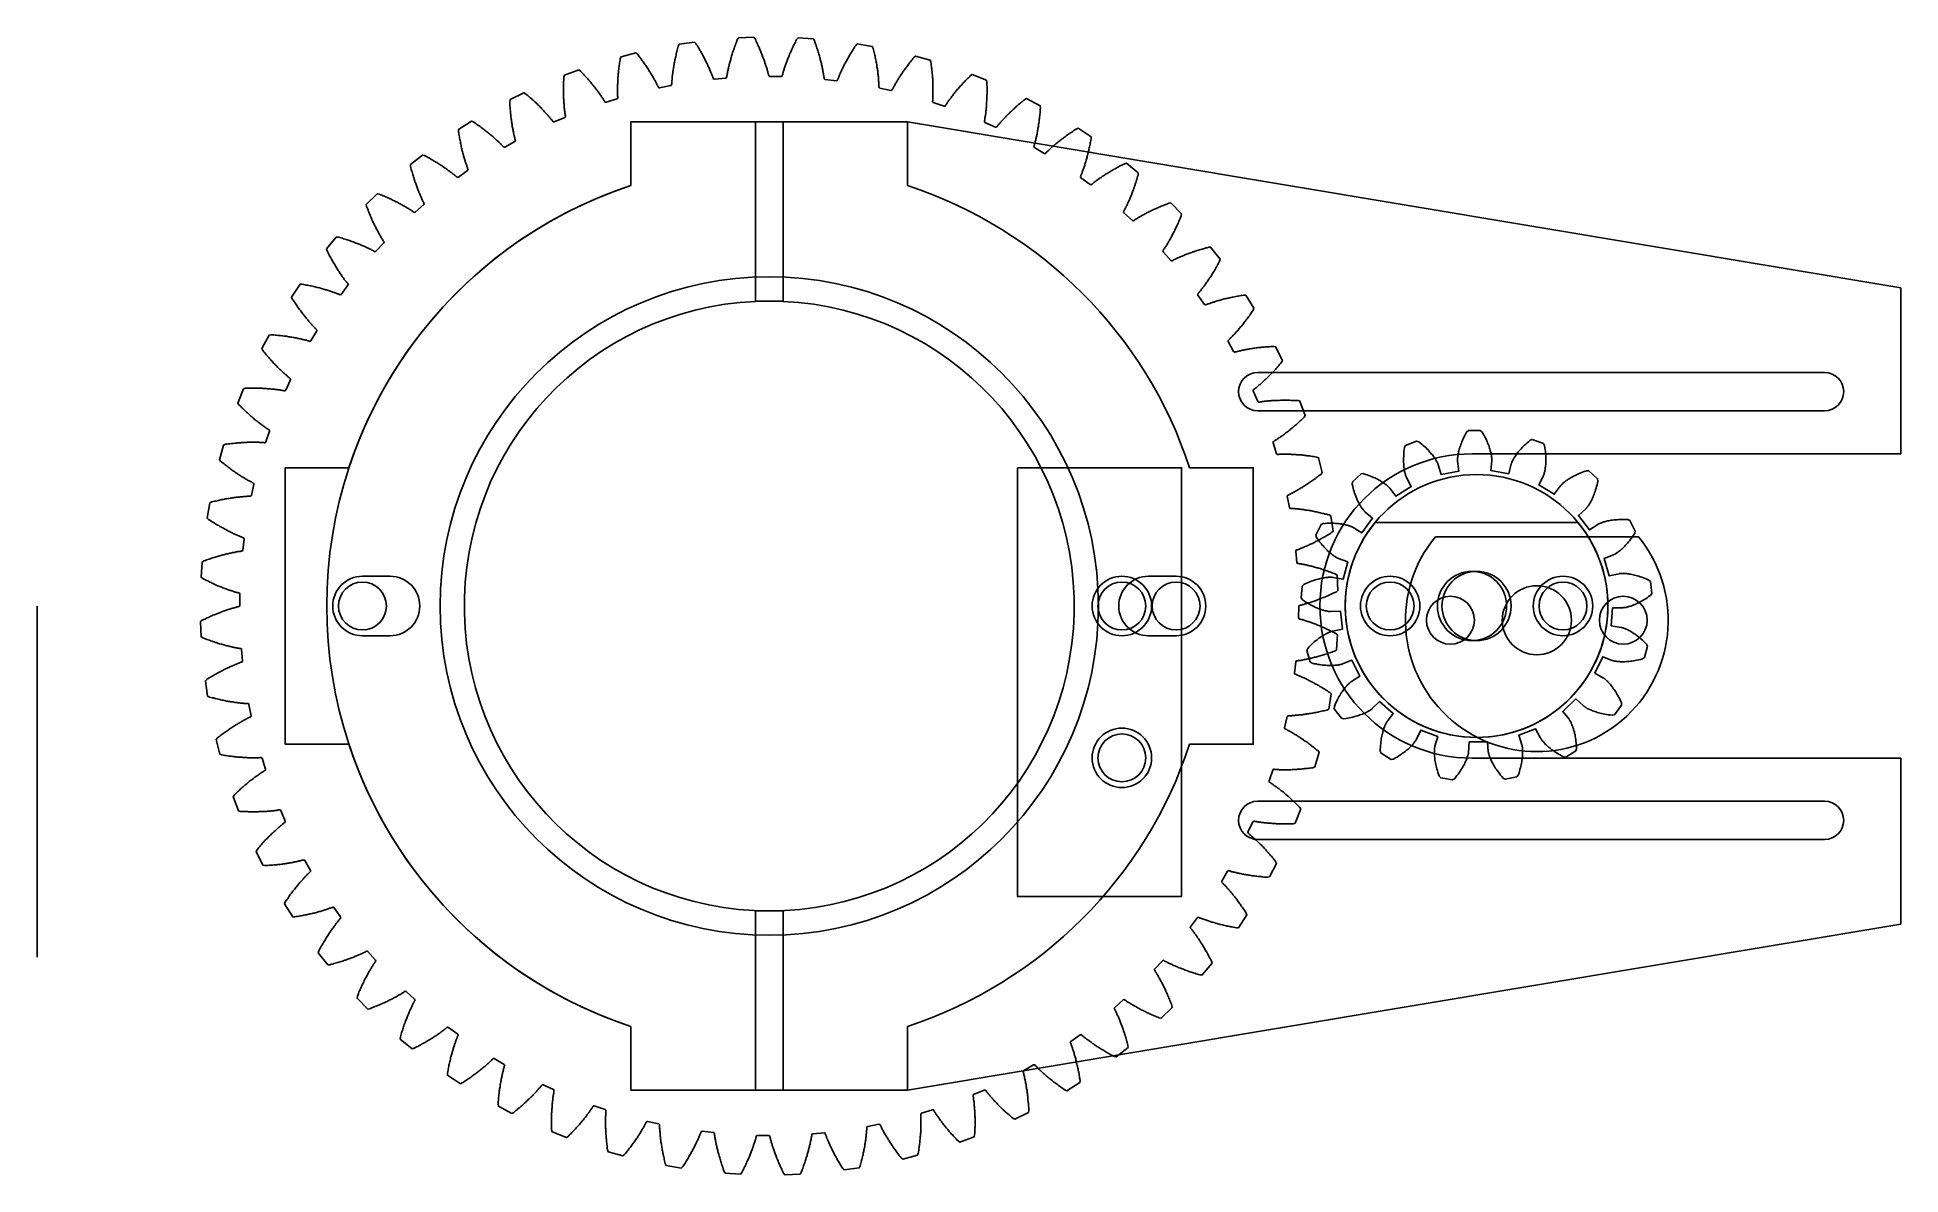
# Model space of a CAD drawing. Header units: inches. Extents: x -53 to 82, y -41 to 41.
import ezdxf

# ---------------------------------------------------------------- set-up
doc = ezdxf.new("R2010")
doc.units = ezdxf.units.IN
doc.header["$MEASUREMENT"] = 0
for name, color, linetype in [('gearBig', 2, 'Continuous'), ('gearSmall', 6, 'Continuous'), ('mount', 1, 'Continuous'), ('mount 2', 4, 'Continuous'), ('spacers', 3, 'Continuous'), ('stepper mount', 30, 'Continuous'), ('supportBlock', 125, 'Continuous')]:
    doc.layers.add(name, color=color, linetype=linetype)

# ---------------------------------------------------------------- blocks, each defined once
blk = doc.blocks.new('*U4')
at = {"layer": 'mount 2'}
blk.add_lwpolyline([(10, -2.3), (10, 2.3), (-10, 2.3), (-10, -2.3)], dxfattribs=at)
blk = doc.blocks.new('*U5')
at = {"layer": 'mount 2', "color": 0, "linetype": 'ByBlock', "lineweight": -2, "transparency": 16777216}
blk.add_blockref('*U4', (0, 32.7), dxfattribs=at)
for p, rotation in [((-32.7, 0), 90), ((32.7, 0), 270), ((0, -32.7), 180)]:
    blk.add_blockref('*U4', p, dxfattribs=dict(at, rotation=rotation))

msp = doc.modelspace()

# ---------------------------------------------------------------- linework, layer by layer
at = {"layer": 'gearBig'}
for p, q in [((-29.42, 2.15), (-27.42, 2.15)), ((29.42, 2.15), (27.42, 2.15)), ((-29.42, -2.15), (-27.42, -2.15)), ((29.42, -2.15), (27.42, -2.15))]:
    msp.add_line(p, q, dxfattribs=at)
msp.add_lwpolyline([(38.29, -0.03), (38.33, 0.03), (38.37, 0.04), (38.42, 0.06), (38.47, 0.07), (38.53, 0.08), (38.58, 0.1), (38.64, 0.11), (38.7, 0.13), (38.75, 0.15), (38.81, 0.16), (38.88, 0.18), (38.94, 0.2), (39, 0.22), (39.06, 0.24), (39.13, 0.26), (39.19, 0.28), (39.26, 0.31), (39.33, 0.33), (39.4, 0.35), (39.47, 0.38), (39.54, 0.4), (39.61, 0.43), (39.69, 0.46), (39.76, 0.49), (39.84, 0.51), (39.91, 0.54), (39.99, 0.58), (40.07, 0.61), (40.15, 0.64), (40.23, 0.67), (40.31, 0.71), (40.39, 0.74), (40.48, 0.78), (40.56, 0.82), (40.64, 0.86), (40.73, 0.9), (40.82, 0.94), (40.91, 0.98), (41.01, 1.03), (41.12, 1.12), (41.08, 2.23), (40.95, 2.31), (40.85, 2.35), (40.76, 2.38), (40.67, 2.42), (40.58, 2.45), (40.49, 2.48), (40.4, 2.51), (40.32, 2.54), (40.23, 2.57), (40.15, 2.6), (40.07, 2.63), (39.99, 2.65), (39.9, 2.68), (39.83, 2.7), (39.75, 2.73), (39.67, 2.75), (39.59, 2.77), (39.52, 2.79), (39.44, 2.81), (39.37, 2.83), (39.3, 2.85), (39.23, 2.87), (39.16, 2.89), (39.09, 2.91), (39.02, 2.92), (38.95, 2.94), (38.89, 2.95), (38.82, 2.97), (38.76, 2.98), (38.7, 2.99), (38.64, 3.01), (38.58, 3.02), (38.52, 3.03), (38.46, 3.04), (38.41, 3.05), (38.35, 3.06), (38.3, 3.07), (38.25, 3.08), (38.2, 3.08), (38.16, 3.15), (38.09, 3.97), (38.11, 4.04), (38.16, 4.05), (38.21, 4.07), (38.26, 4.09), (38.31, 4.11), (38.36, 4.13), (38.42, 4.15), (38.47, 4.17), (38.53, 4.2), (38.58, 4.22), (38.64, 4.24), (38.7, 4.27), (38.76, 4.3), (38.82, 4.32), (38.89, 4.35), (38.95, 4.38), (39.01, 4.41), (39.08, 4.44), (39.15, 4.47), (39.21, 4.5), (39.28, 4.53), (39.35, 4.57), (39.42, 4.6), (39.49, 4.64), (39.56, 4.68), (39.64, 4.71), (39.71, 4.75), (39.79, 4.79), (39.86, 4.83), (39.94, 4.88), (40.01, 4.92), (40.09, 4.96), (40.17, 5.01), (40.25, 5.05), (40.33, 5.1), (40.41, 5.15), (40.5, 5.2), (40.58, 5.25), (40.67, 5.31), (40.78, 5.41), (40.62, 6.51), (40.49, 6.58), (40.38, 6.61), (40.29, 6.63), (40.19, 6.65), (40.1, 6.68), (40.01, 6.7), (39.92, 6.72), (39.83, 6.74), (39.74, 6.76), (39.66, 6.78), (39.57, 6.8), (39.49, 6.82), (39.41, 6.83), (39.32, 6.85), (39.24, 6.87), (39.16, 6.88), (39.09, 6.9), (39.01, 6.91), (38.93, 6.92), (38.86, 6.93), (38.78, 6.94), (38.71, 6.96), (38.64, 6.97), (38.57, 6.98), (38.5, 6.98), (38.43, 6.99), (38.37, 7), (38.3, 7.01), (38.24, 7.02), (38.17, 7.02), (38.11, 7.03), (38.05, 7.03), (37.99, 7.04), (37.94, 7.04), (37.88, 7.05), (37.82, 7.05), (37.77, 7.05), (37.72, 7.06), (37.67, 7.06), (37.63, 7.12), (37.46, 7.93), (37.48, 8), (37.52, 8.02), (37.57, 8.04), (37.62, 8.07), (37.67, 8.09), (37.72, 8.12), (37.77, 8.15), (37.82, 8.17), (37.88, 8.2), (37.93, 8.23), (37.99, 8.26), (38.04, 8.29), (38.1, 8.32), (38.16, 8.36), (38.22, 8.39), (38.28, 8.43), (38.34, 8.46), (38.4, 8.5), (38.46, 8.54), (38.53, 8.58), (38.59, 8.62), (38.66, 8.66), (38.72, 8.7), (38.79, 8.74), (38.86, 8.79), (38.93, 8.83), (39, 8.88), (39.07, 8.93), (39.14, 8.97), (39.21, 9.02), (39.28, 9.07), (39.35, 9.13), (39.43, 9.18), (39.5, 9.23), (39.58, 9.29), (39.65, 9.35), (39.73, 9.4), (39.81, 9.46), (39.9, 9.53), (39.99, 9.65), (39.72, 10.72), (39.58, 10.77), (39.47, 10.79), (39.37, 10.81), (39.28, 10.82), (39.18, 10.83), (39.09, 10.85), (39, 10.86), (38.91, 10.87), (38.82, 10.88), (38.73, 10.89), (38.65, 10.9), (38.56, 10.91), (38.48, 10.92), (38.39, 10.92), (38.31, 10.93), (38.23, 10.94), (38.15, 10.94), (38.07, 10.95), (38, 10.95), (37.92, 10.96), (37.85, 10.96), (37.77, 10.96), (37.7, 10.97), (37.63, 10.97), (37.56, 10.97), (37.49, 10.97), (37.42, 10.97), (37.36, 10.97), (37.29, 10.97), (37.23, 10.97), (37.17, 10.97), (37.11, 10.97), (37.05, 10.97), (36.99, 10.97), (36.93, 10.97), (36.88, 10.97), (36.82, 10.96), (36.77, 10.96), (36.73, 10.96), (36.68, 11.01), (36.43, 11.8), (36.44, 11.88), (36.48, 11.9), (36.52, 11.93), (36.57, 11.96), (36.62, 11.99), (36.66, 12.02), (36.71, 12.05), (36.76, 12.08), (36.81, 12.12), (36.86, 12.15), (36.92, 12.19), (36.97, 12.22), (37.02, 12.26), (37.08, 12.3), (37.13, 12.34), (37.19, 12.38), (37.25, 12.42), (37.3, 12.47), (37.36, 12.51), (37.42, 12.56), (37.48, 12.6), (37.54, 12.65), (37.6, 12.7), (37.67, 12.75), (37.73, 12.8), (37.79, 12.85), (37.86, 12.91), (37.92, 12.96), (37.99, 13.02), (38.05, 13.07), (38.12, 13.13), (38.19, 13.19), (38.25, 13.25), (38.32, 13.31), (38.39, 13.38), (38.46, 13.44), (38.53, 13.51), (38.6, 13.57), (38.68, 13.65), (38.76, 13.77), (38.38, 14.81), (38.24, 14.85), (38.12, 14.86), (38.03, 14.86), (37.93, 14.87), (37.84, 14.87), (37.74, 14.87), (37.65, 14.88), (37.56, 14.88), (37.47, 14.88), (37.38, 14.88), (37.29, 14.88), (37.21, 14.88), (37.12, 14.88), (37.04, 14.88), (36.96, 14.88), (36.88, 14.87), (36.8, 14.87), (36.72, 14.87), (36.64, 14.86), (36.57, 14.86), (36.49, 14.86), (36.42, 14.85), (36.35, 14.85), (36.28, 14.84), (36.21, 14.84), (36.14, 14.83), (36.07, 14.83), (36.01, 14.82), (35.94, 14.81), (35.88, 14.81), (35.82, 14.8), (35.76, 14.79), (35.7, 14.78), (35.64, 14.78), (35.59, 14.77), (35.53, 14.76), (35.48, 14.75), (35.42, 14.74), (35.38, 14.74), (35.32, 14.78), (35, 15.55), (35, 15.62), (35.03, 15.65), (35.08, 15.68), (35.12, 15.71), (35.16, 15.75), (35.21, 15.78), (35.25, 15.82), (35.3, 15.86), (35.34, 15.9), (35.39, 15.94), (35.44, 15.98), (35.49, 16.02), (35.54, 16.06), (35.59, 16.11), (35.64, 16.15), (35.69, 16.2), (35.74, 16.25), (35.8, 16.3), (35.85, 16.35), (35.9, 16.4), (35.96, 16.45), (36.01, 16.5), (36.07, 16.56), (36.13, 16.62), (36.18, 16.67), (36.24, 16.73), (36.3, 16.79), (36.36, 16.85), (36.42, 16.91), (36.48, 16.98), (36.54, 17.04), (36.6, 17.11), (36.66, 17.18), (36.72, 17.25), (36.78, 17.32), (36.84, 17.39), (36.91, 17.46), (36.97, 17.53), (37.04, 17.62), (37.11, 17.75), (36.62, 18.74), (36.47, 18.77), (36.36, 18.76), (36.27, 18.76), (36.17, 18.75), (36.08, 18.74), (35.98, 18.74), (35.89, 18.73), (35.8, 18.72), (35.71, 18.71), (35.62, 18.71), (35.54, 18.7), (35.45, 18.69), (35.37, 18.68), (35.28, 18.67), (35.2, 18.66), (35.12, 18.65), (35.04, 18.64), (34.96, 18.62), (34.89, 18.61), (34.81, 18.6), (34.74, 18.59), (34.67, 18.58), (34.6, 18.57), (34.53, 18.55), (34.46, 18.54), (34.39, 18.53), (34.33, 18.51), (34.26, 18.5), (34.2, 18.49), (34.14, 18.47), (34.08, 18.46), (34.02, 18.45), (33.96, 18.43), (33.9, 18.42), (33.85, 18.41), (33.79, 18.39), (33.74, 18.38), (33.69, 18.37), (33.65, 18.35), (33.58, 18.4), (33.18, 19.12), (33.18, 19.19), (33.21, 19.22), (33.25, 19.26), (33.28, 19.3), (33.32, 19.34), (33.36, 19.38), (33.41, 19.42), (33.45, 19.46), (33.49, 19.5), (33.53, 19.55), (33.58, 19.59), (33.62, 19.64), (33.66, 19.69), (33.71, 19.74), (33.76, 19.79), (33.8, 19.84), (33.85, 19.9), (33.9, 19.95), (33.94, 20), (33.99, 20.06), (34.04, 20.12), (34.09, 20.18), (34.14, 20.24), (34.19, 20.3), (34.24, 20.36), (34.29, 20.43), (34.34, 20.49), (34.4, 20.56), (34.45, 20.63), (34.5, 20.7), (34.55, 20.77), (34.61, 20.84), (34.66, 20.91), (34.72, 20.99), (34.77, 21.07), (34.82, 21.14), (34.88, 21.22), (34.93, 21.3), (35, 21.39), (35.05, 21.53), (34.46, 22.47), (34.31, 22.48), (34.2, 22.46), (34.11, 22.44), (34.01, 22.43), (33.92, 22.41), (33.83, 22.4), (33.74, 22.38), (33.65, 22.36), (33.56, 22.34), (33.47, 22.33), (33.39, 22.31), (33.3, 22.29), (33.22, 22.27), (33.14, 22.25), (33.06, 22.23), (32.98, 22.22), (32.9, 22.2), (32.83, 22.18), (32.75, 22.16), (32.68, 22.14), (32.61, 22.12), (32.54, 22.1), (32.47, 22.08), (32.4, 22.06), (32.33, 22.04), (32.27, 22.02), (32.2, 22), (32.14, 21.98), (32.08, 21.96), (32.02, 21.94), (31.96, 21.92), (31.9, 21.9), (31.85, 21.88), (31.79, 21.86), (31.74, 21.84), (31.68, 21.83), (31.63, 21.81), (31.58, 21.79), (31.54, 21.77), (31.48, 21.81), (31, 22.48), (30.99, 22.56), (31.02, 22.59), (31.05, 22.63), (31.08, 22.67), (31.12, 22.71), (31.16, 22.76), (31.19, 22.8), (31.23, 22.85), (31.27, 22.9), (31.31, 22.95), (31.34, 23), (31.38, 23.05), (31.42, 23.1), (31.46, 23.16), (31.5, 23.21), (31.54, 23.27), (31.58, 23.32), (31.63, 23.38), (31.67, 23.44), (31.71, 23.5), (31.75, 23.57), (31.8, 23.63), (31.84, 23.7), (31.88, 23.76), (31.93, 23.83), (31.97, 23.9), (32.01, 23.97), (32.06, 24.04), (32.1, 24.12), (32.15, 24.19), (32.19, 24.27), (32.24, 24.34), (32.29, 24.42), (32.33, 24.5), (32.38, 24.58), (32.42, 24.67), (32.47, 24.75), (32.52, 24.84), (32.57, 24.94), (32.61, 25.08), (31.92, 25.95), (31.78, 25.94), (31.67, 25.91), (31.57, 25.89), (31.48, 25.86), (31.39, 25.83), (31.3, 25.81), (31.21, 25.78), (31.12, 25.76), (31.04, 25.73), (30.95, 25.7), (30.87, 25.68), (30.79, 25.65), (30.71, 25.62), (30.63, 25.6), (30.55, 25.57), (30.48, 25.54), (30.4, 25.51), (30.33, 25.49), (30.26, 25.46), (30.18, 25.43), (30.12, 25.41), (30.05, 25.38), (29.98, 25.35), (29.91, 25.33), (29.85, 25.3), (29.79, 25.27), (29.73, 25.25), (29.67, 25.22), (29.61, 25.19), (29.55, 25.17), (29.49, 25.14), (29.44, 25.12), (29.38, 25.09), (29.33, 25.07), (29.28, 25.04), (29.23, 25.02), (29.18, 24.99), (29.13, 24.97), (29.09, 24.95), (29.03, 24.98), (28.48, 25.6), (28.46, 25.67), (28.48, 25.71), (28.51, 25.75), (28.54, 25.8), (28.58, 25.84), (28.61, 25.89), (28.64, 25.94), (28.67, 25.99), (28.7, 26.04), (28.74, 26.09), (28.77, 26.15), (28.8, 26.2), (28.84, 26.26), (28.87, 26.32), (28.9, 26.38), (28.94, 26.44), (28.97, 26.5), (29.01, 26.56), (29.04, 26.63), (29.08, 26.69), (29.11, 26.76), (29.15, 26.83), (29.19, 26.9), (29.22, 26.97), (29.26, 27.04), (29.3, 27.11), (29.33, 27.19), (29.37, 27.26), (29.41, 27.34), (29.44, 27.42), (29.48, 27.5), (29.52, 27.58), (29.56, 27.66), (29.59, 27.75), (29.63, 27.83), (29.67, 27.92), (29.71, 28.01), (29.74, 28.1), (29.78, 28.2), (29.81, 28.35), (29.04, 29.14), (28.89, 29.12), (28.79, 29.08), (28.69, 29.04), (28.61, 29.01), (28.52, 28.97), (28.43, 28.94), (28.35, 28.9), (28.26, 28.87), (28.18, 28.83), (28.1, 28.8), (28.02, 28.76), (27.94, 28.73), (27.86, 28.69), (27.79, 28.66), (27.71, 28.62), (27.64, 28.59), (27.57, 28.55), (27.5, 28.52), (27.43, 28.48), (27.36, 28.45), (27.29, 28.42), (27.23, 28.38), (27.17, 28.35), (27.1, 28.31), (27.04, 28.28), (26.98, 28.25), (26.92, 28.22), (26.87, 28.18), (26.81, 28.15), (26.76, 28.12), (26.7, 28.09), (26.65, 28.06), (26.6, 28.03), (26.55, 28), (26.5, 27.97), (26.45, 27.94), (26.41, 27.91), (26.36, 27.88), (26.33, 27.85), (26.26, 27.87), (25.65, 28.44), (25.62, 28.51), (25.64, 28.54), (25.67, 28.59), (25.69, 28.64), (25.72, 28.69), (25.74, 28.74), (25.77, 28.79), (25.8, 28.84), (25.82, 28.9), (25.85, 28.95), (25.88, 29.01), (25.9, 29.07), (25.93, 29.13), (25.96, 29.19), (25.99, 29.25), (26.02, 29.32), (26.04, 29.38), (26.07, 29.45), (26.1, 29.52), (26.13, 29.58), (26.16, 29.65), (26.19, 29.73), (26.22, 29.8), (26.24, 29.87), (26.27, 29.95), (26.3, 30.03), (26.33, 30.1), (26.36, 30.18), (26.39, 30.26), (26.42, 30.35), (26.45, 30.43), (26.47, 30.52), (26.5, 30.6), (26.53, 30.69), (26.56, 30.78), (26.59, 30.87), (26.61, 30.96), (26.64, 31.05), (26.67, 31.16), (26.68, 31.31), (25.83, 32.02), (25.69, 31.98), (25.59, 31.93), (25.5, 31.88), (25.42, 31.84), (25.33, 31.8), (25.25, 31.75), (25.17, 31.71), (25.09, 31.66), (25.01, 31.62), (24.93, 31.58), (24.86, 31.53), (24.78, 31.49), (24.71, 31.45), (24.64, 31.4), (24.57, 31.36), (24.5, 31.32), (24.43, 31.28), (24.37, 31.24), (24.3, 31.19), (24.24, 31.15), (24.18, 31.11), (24.11, 31.07), (24.05, 31.03), (24, 30.99), (23.94, 30.95), (23.88, 30.91), (23.83, 30.88), (23.77, 30.84), (23.72, 30.8), (23.67, 30.76), (23.62, 30.73), (23.57, 30.69), (23.52, 30.65), (23.48, 30.62), (23.43, 30.58), (23.39, 30.55), (23.35, 30.51), (23.31, 30.48), (23.27, 30.45), (23.2, 30.47), (22.53, 30.96), (22.5, 31.03), (22.52, 31.07), (22.54, 31.12), (22.56, 31.17), (22.58, 31.22), (22.6, 31.27), (22.62, 31.33), (22.64, 31.38), (22.66, 31.44), (22.68, 31.5), (22.7, 31.56), (22.72, 31.62), (22.75, 31.68), (22.77, 31.74), (22.79, 31.81), (22.81, 31.88), (22.83, 31.94), (22.85, 32.01), (22.87, 32.08), (22.89, 32.15), (22.92, 32.23), (22.94, 32.3), (22.96, 32.38), (22.98, 32.45), (23, 32.53), (23.02, 32.61), (23.04, 32.69), (23.06, 32.77), (23.08, 32.86), (23.1, 32.94), (23.12, 33.03), (23.14, 33.12), (23.16, 33.2), (23.18, 33.3), (23.2, 33.39), (23.21, 33.48), (23.23, 33.57), (23.25, 33.67), (23.27, 33.78), (23.27, 33.93), (22.34, 34.54), (22.2, 34.49), (22.11, 34.43), (22.03, 34.38), (21.95, 34.32), (21.87, 34.27), (21.79, 34.22), (21.72, 34.16), (21.64, 34.11), (21.57, 34.06), (21.5, 34.01), (21.43, 33.96), (21.36, 33.91), (21.29, 33.86), (21.22, 33.81), (21.16, 33.76), (21.09, 33.71), (21.03, 33.66), (20.97, 33.61), (20.91, 33.56), (20.85, 33.52), (20.79, 33.47), (20.73, 33.42), (20.68, 33.38), (20.62, 33.33), (20.57, 33.29), (20.52, 33.24), (20.47, 33.2), (20.42, 33.15), (20.37, 33.11), (20.33, 33.07), (20.28, 33.03), (20.24, 32.98), (20.19, 32.94), (20.15, 32.9), (20.11, 32.86), (20.07, 32.83), (20.03, 32.79), (19.99, 32.75), (19.96, 32.72), (19.89, 32.72), (19.17, 33.15), (19.13, 33.21), (19.15, 33.25), (19.16, 33.3), (19.18, 33.35), (19.19, 33.41), (19.21, 33.46), (19.22, 33.52), (19.24, 33.58), (19.25, 33.64), (19.27, 33.7), (19.28, 33.76), (19.29, 33.82), (19.31, 33.88), (19.32, 33.95), (19.34, 34.02), (19.35, 34.08), (19.37, 34.15), (19.38, 34.22), (19.39, 34.3), (19.41, 34.37), (19.42, 34.44), (19.43, 34.52), (19.45, 34.6), (19.46, 34.68), (19.47, 34.76), (19.48, 34.84), (19.5, 34.92), (19.51, 35), (19.52, 35.09), (19.53, 35.18), (19.54, 35.26), (19.55, 35.35), (19.56, 35.44), (19.57, 35.54), (19.58, 35.63), (19.59, 35.72), (19.6, 35.82), (19.6, 35.92), (19.61, 36.03), (19.59, 36.17), (18.61, 36.69), (18.48, 36.62), (18.39, 36.55), (18.32, 36.49), (18.24, 36.43), (18.17, 36.37), (18.1, 36.31), (18.03, 36.25), (17.96, 36.19), (17.89, 36.13), (17.82, 36.07), (17.76, 36.01), (17.7, 35.95), (17.63, 35.9), (17.57, 35.84), (17.51, 35.78), (17.45, 35.73), (17.4, 35.67), (17.34, 35.62), (17.28, 35.57), (17.23, 35.51), (17.18, 35.46), (17.13, 35.41), (17.08, 35.35), (17.03, 35.3), (16.98, 35.25), (16.93, 35.2), (16.89, 35.15), (16.84, 35.11), (16.8, 35.06), (16.76, 35.01), (16.72, 34.96), (16.68, 34.92), (16.64, 34.87), (16.6, 34.83), (16.56, 34.79), (16.53, 34.74), (16.49, 34.7), (16.46, 34.66), (16.43, 34.63), (16.36, 34.62), (15.6, 34.97), (15.56, 35.03), (15.57, 35.07), (15.58, 35.12), (15.58, 35.18), (15.59, 35.23), (15.6, 35.29), (15.61, 35.35), (15.62, 35.4), (15.63, 35.46), (15.64, 35.53), (15.65, 35.59), (15.65, 35.65), (15.66, 35.72), (15.67, 35.78), (15.68, 35.85), (15.68, 35.92), (15.69, 35.99), (15.7, 36.06), (15.7, 36.14), (15.71, 36.21), (15.71, 36.29), (15.72, 36.36), (15.72, 36.44), (15.73, 36.52), (15.73, 36.6), (15.74, 36.68), (15.74, 36.77), (15.74, 36.85), (15.74, 36.94), (15.75, 37.02), (15.75, 37.11), (15.75, 37.2), (15.75, 37.29), (15.75, 37.39), (15.75, 37.48), (15.75, 37.57), (15.74, 37.67), (15.74, 37.77), (15.74, 37.88), (15.7, 38.02), (14.67, 38.43), (14.55, 38.35), (14.47, 38.27), (14.4, 38.2), (14.33, 38.14), (14.27, 38.07), (14.2, 38), (14.14, 37.93), (14.08, 37.87), (14.02, 37.8), (13.96, 37.74), (13.9, 37.67), (13.84, 37.61), (13.78, 37.54), (13.73, 37.48), (13.68, 37.42), (13.62, 37.36), (13.57, 37.3), (13.52, 37.24), (13.47, 37.18), (13.42, 37.12), (13.38, 37.06), (13.33, 37), (13.29, 36.95), (13.24, 36.89), (13.2, 36.84), (13.16, 36.78), (13.12, 36.73), (13.08, 36.67), (13.04, 36.62), (13.01, 36.57), (12.97, 36.52), (12.94, 36.47), (12.9, 36.42), (12.87, 36.37), (12.84, 36.33), (12.81, 36.28), (12.78, 36.24), (12.75, 36.19), (12.72, 36.15), (12.65, 36.14), (11.86, 36.41), (11.81, 36.46), (11.81, 36.51), (11.82, 36.56), (11.82, 36.61), (11.83, 36.67), (11.83, 36.73), (11.83, 36.78), (11.83, 36.84), (11.84, 36.9), (11.84, 36.97), (11.84, 37.03), (11.84, 37.09), (11.84, 37.16), (11.84, 37.23), (11.84, 37.29), (11.84, 37.36), (11.84, 37.43), (11.84, 37.51), (11.84, 37.58), (11.84, 37.65), (11.84, 37.73), (11.83, 37.81), (11.83, 37.89), (11.83, 37.96), (11.82, 38.05), (11.82, 38.13), (11.81, 38.21), (11.8, 38.3), (11.8, 38.38), (11.79, 38.47), (11.78, 38.56), (11.77, 38.65), (11.76, 38.74), (11.75, 38.83), (11.74, 38.92), (11.73, 39.01), (11.72, 39.11), (11.71, 39.21), (11.69, 39.32), (11.64, 39.46), (10.58, 39.76), (10.46, 39.66), (10.39, 39.58), (10.33, 39.5), (10.27, 39.43), (10.21, 39.35), (10.15, 39.28), (10.1, 39.2), (10.04, 39.13), (9.99, 39.06), (9.94, 38.99), (9.88, 38.92), (9.83, 38.85), (9.78, 38.78), (9.74, 38.71), (9.69, 38.64), (9.64, 38.58), (9.6, 38.51), (9.55, 38.45), (9.51, 38.38), (9.47, 38.32), (9.43, 38.26), (9.39, 38.19), (9.35, 38.13), (9.32, 38.07), (9.28, 38.01), (9.24, 37.95), (9.21, 37.9), (9.18, 37.84), (9.14, 37.78), (9.11, 37.73), (9.08, 37.68), (9.05, 37.62), (9.02, 37.57), (9, 37.52), (8.97, 37.47), (8.94, 37.42), (8.92, 37.37), (8.89, 37.33), (8.87, 37.29), (8.8, 37.27), (7.99, 37.45), (7.94, 37.5), (7.93, 37.54), (7.93, 37.59), (7.93, 37.65), (7.93, 37.7), (7.93, 37.76), (7.92, 37.82), (7.92, 37.88), (7.91, 37.94), (7.91, 38), (7.9, 38.06), (7.9, 38.13), (7.89, 38.19), (7.89, 38.26), (7.88, 38.33), (7.87, 38.4), (7.86, 38.47), (7.86, 38.54), (7.85, 38.61), (7.84, 38.69), (7.83, 38.76), (7.82, 38.84), (7.8, 38.91), (7.79, 38.99), (7.78, 39.07), (7.77, 39.15), (7.75, 39.24), (7.74, 39.32), (7.72, 39.4), (7.7, 39.49), (7.69, 39.58), (7.67, 39.66), (7.65, 39.75), (7.63, 39.84), (7.61, 39.93), (7.59, 40.03), (7.57, 40.12), (7.55, 40.22), (7.52, 40.32), (7.45, 40.46), (6.36, 40.64), (6.26, 40.54), (6.2, 40.45), (6.14, 40.36), (6.09, 40.28), (6.04, 40.2), (5.99, 40.12), (5.94, 40.04), (5.9, 39.97), (5.85, 39.89), (5.81, 39.81), (5.76, 39.74), (5.72, 39.66), (5.68, 39.59), (5.64, 39.52), (5.6, 39.44), (5.56, 39.37), (5.52, 39.3), (5.48, 39.23), (5.45, 39.17), (5.41, 39.1), (5.38, 39.03), (5.35, 38.97), (5.32, 38.9), (5.28, 38.84), (5.25, 38.77), (5.23, 38.71), (5.2, 38.65), (5.17, 38.59), (5.14, 38.53), (5.12, 38.48), (5.09, 38.42), (5.07, 38.36), (5.05, 38.31), (5.02, 38.25), (5, 38.2), (4.98, 38.15), (4.96, 38.1), (4.94, 38.05), (4.93, 38.01), (4.86, 37.98), (4.03, 38.08), (3.97, 38.12), (3.97, 38.16), (3.96, 38.22), (3.95, 38.27), (3.94, 38.33), (3.93, 38.38), (3.93, 38.44), (3.92, 38.5), (3.91, 38.56), (3.89, 38.62), (3.88, 38.68), (3.87, 38.74), (3.86, 38.81), (3.84, 38.87), (3.83, 38.94), (3.82, 39.01), (3.8, 39.08), (3.78, 39.15), (3.77, 39.22), (3.75, 39.29), (3.73, 39.37), (3.71, 39.44), (3.69, 39.52), (3.67, 39.59), (3.65, 39.67), (3.63, 39.75), (3.61, 39.83), (3.58, 39.91), (3.56, 40), (3.53, 40.08), (3.51, 40.16), (3.48, 40.25), (3.45, 40.34), (3.42, 40.42), (3.39, 40.51), (3.36, 40.6), (3.33, 40.69), (3.3, 40.78), (3.26, 40.89), (3.18, 41.01), (2.08, 41.09), (1.98, 40.97), (1.93, 40.87), (1.89, 40.78), (1.85, 40.7), (1.81, 40.61), (1.76, 40.53), (1.72, 40.45), (1.69, 40.36), (1.65, 40.28), (1.61, 40.2), (1.58, 40.12), (1.54, 40.04), (1.51, 39.97), (1.47, 39.89), (1.44, 39.81), (1.41, 39.74), (1.38, 39.67), (1.35, 39.59), (1.32, 39.52), (1.3, 39.45), (1.27, 39.38), (1.24, 39.31), (1.22, 39.24), (1.2, 39.18), (1.17, 39.11), (1.15, 39.05), (1.13, 38.98), (1.11, 38.92), (1.09, 38.86), (1.07, 38.8), (1.05, 38.74), (1.03, 38.68), (1.01, 38.63), (1, 38.57), (0.98, 38.52), (0.97, 38.46), (0.95, 38.41), (0.94, 38.36), (0.93, 38.32), (0.86, 38.28), (0.03, 38.29), (-0.03, 38.33), (-0.04, 38.37), (-0.06, 38.42), (-0.07, 38.47), (-0.08, 38.53), (-0.1, 38.58), (-0.11, 38.64), (-0.13, 38.7), (-0.15, 38.75), (-0.16, 38.81), (-0.18, 38.88), (-0.2, 38.94), (-0.22, 39), (-0.24, 39.06), (-0.26, 39.13), (-0.28, 39.19), (-0.31, 39.26), (-0.33, 39.33), (-0.35, 39.4), (-0.38, 39.47), (-0.4, 39.54), (-0.43, 39.61), (-0.46, 39.69), (-0.49, 39.76), (-0.51, 39.84), (-0.54, 39.91), (-0.58, 39.99), (-0.61, 40.07), (-0.64, 40.15), (-0.67, 40.23), (-0.71, 40.31), (-0.74, 40.39), (-0.78, 40.48), (-0.82, 40.56), (-0.86, 40.64), (-0.9, 40.73), (-0.94, 40.82), (-0.98, 40.91), (-1.03, 41.01), (-1.12, 41.12), (-2.23, 41.08), (-2.31, 40.95), (-2.35, 40.85), (-2.38, 40.76), (-2.42, 40.67), (-2.45, 40.58), (-2.48, 40.49), (-2.51, 40.4), (-2.54, 40.32), (-2.57, 40.23), (-2.6, 40.15), (-2.63, 40.07), (-2.65, 39.99), (-2.68, 39.9), (-2.7, 39.83), (-2.73, 39.75), (-2.75, 39.67), (-2.77, 39.59), (-2.79, 39.52), (-2.81, 39.44), (-2.83, 39.37), (-2.85, 39.3), (-2.87, 39.23), (-2.89, 39.16), (-2.91, 39.09), (-2.92, 39.02), (-2.94, 38.95), (-2.95, 38.89), (-2.97, 38.82), (-2.98, 38.76), (-2.99, 38.7), (-3.01, 38.64), (-3.02, 38.58), (-3.03, 38.52), (-3.04, 38.46), (-3.05, 38.41), (-3.06, 38.35), (-3.07, 38.3), (-3.08, 38.25), (-3.08, 38.2), (-3.15, 38.16), (-3.97, 38.09), (-4.04, 38.11), (-4.05, 38.16), (-4.07, 38.21), (-4.09, 38.26), (-4.11, 38.31), (-4.13, 38.36), (-4.15, 38.42), (-4.17, 38.47), (-4.2, 38.53), (-4.22, 38.58), (-4.24, 38.64), (-4.27, 38.7), (-4.3, 38.76), (-4.32, 38.82), (-4.35, 38.89), (-4.38, 38.95), (-4.41, 39.01), (-4.44, 39.08), (-4.47, 39.15), (-4.5, 39.21), (-4.53, 39.28), (-4.57, 39.35), (-4.6, 39.42), (-4.64, 39.49), (-4.68, 39.56), (-4.71, 39.64), (-4.75, 39.71), (-4.79, 39.79), (-4.83, 39.86), (-4.88, 39.94), (-4.92, 40.01), (-4.96, 40.09), (-5.01, 40.17), (-5.05, 40.25), (-5.1, 40.33), (-5.15, 40.41), (-5.2, 40.5), (-5.25, 40.58), (-5.31, 40.67), (-5.41, 40.78), (-6.51, 40.62), (-6.58, 40.49), (-6.61, 40.38), (-6.63, 40.29), (-6.65, 40.19), (-6.68, 40.1), (-6.7, 40.01), (-6.72, 39.92), (-6.74, 39.83), (-6.76, 39.74), (-6.78, 39.66), (-6.8, 39.57), (-6.82, 39.49), (-6.83, 39.41), (-6.85, 39.32), (-6.87, 39.24), (-6.88, 39.16), (-6.9, 39.09), (-6.91, 39.01), (-6.92, 38.93), (-6.93, 38.86), (-6.94, 38.78), (-6.96, 38.71), (-6.97, 38.64), (-6.98, 38.57), (-6.98, 38.5), (-6.99, 38.43), (-7, 38.37), (-7.01, 38.3), (-7.02, 38.24), (-7.02, 38.17), (-7.03, 38.11), (-7.03, 38.05), (-7.04, 37.99), (-7.04, 37.94), (-7.05, 37.88), (-7.05, 37.82), (-7.05, 37.77), (-7.06, 37.72), (-7.06, 37.67), (-7.12, 37.63), (-7.93, 37.46), (-8, 37.48), (-8.02, 37.52), (-8.04, 37.57), (-8.07, 37.62), (-8.09, 37.67), (-8.12, 37.72), (-8.15, 37.77), (-8.17, 37.82), (-8.2, 37.88), (-8.23, 37.93), (-8.26, 37.99), (-8.29, 38.04), (-8.32, 38.1), (-8.36, 38.16), (-8.39, 38.22), (-8.43, 38.28), (-8.46, 38.34), (-8.5, 38.4), (-8.54, 38.46), (-8.58, 38.53), (-8.62, 38.59), (-8.66, 38.66), (-8.7, 38.72), (-8.74, 38.79), (-8.79, 38.86), (-8.83, 38.93), (-8.88, 39), (-8.93, 39.07), (-8.97, 39.14), (-9.02, 39.21), (-9.07, 39.28), (-9.13, 39.35), (-9.18, 39.43), (-9.23, 39.5), (-9.29, 39.58), (-9.35, 39.65), (-9.4, 39.73), (-9.46, 39.81), (-9.53, 39.9), (-9.65, 39.99), (-10.72, 39.72), (-10.77, 39.58), (-10.79, 39.47), (-10.81, 39.37), (-10.82, 39.28), (-10.83, 39.18), (-10.85, 39.09), (-10.86, 39), (-10.87, 38.91), (-10.88, 38.82), (-10.89, 38.73), (-10.9, 38.65), (-10.91, 38.56), (-10.92, 38.48), (-10.92, 38.39), (-10.93, 38.31), (-10.94, 38.23), (-10.94, 38.15), (-10.95, 38.07), (-10.95, 38), (-10.96, 37.92), (-10.96, 37.85), (-10.96, 37.77), (-10.97, 37.7), (-10.97, 37.63), (-10.97, 37.56), (-10.97, 37.49), (-10.97, 37.42), (-10.97, 37.36), (-10.97, 37.29), (-10.97, 37.23), (-10.97, 37.17), (-10.97, 37.11), (-10.97, 37.05), (-10.97, 36.99), (-10.97, 36.93), (-10.97, 36.88), (-10.96, 36.82), (-10.96, 36.77), (-10.96, 36.73), (-11.01, 36.68), (-11.8, 36.43), (-11.88, 36.44), (-11.9, 36.48), (-11.93, 36.52), (-11.96, 36.57), (-11.99, 36.62), (-12.02, 36.66), (-12.05, 36.71), (-12.08, 36.76), (-12.12, 36.81), (-12.15, 36.86), (-12.19, 36.92), (-12.22, 36.97), (-12.26, 37.02), (-12.3, 37.08), (-12.34, 37.13), (-12.38, 37.19), (-12.42, 37.25), (-12.47, 37.3), (-12.51, 37.36), (-12.56, 37.42), (-12.6, 37.48), (-12.65, 37.54), (-12.7, 37.6), (-12.75, 37.67), (-12.8, 37.73), (-12.85, 37.79), (-12.91, 37.86), (-12.96, 37.92), (-13.02, 37.99), (-13.07, 38.05), (-13.13, 38.12), (-13.19, 38.19), (-13.25, 38.25), (-13.31, 38.32), (-13.38, 38.39), (-13.44, 38.46), (-13.51, 38.53), (-13.57, 38.6), (-13.65, 38.68), (-13.77, 38.76), (-14.81, 38.38), (-14.85, 38.24), (-14.86, 38.12), (-14.86, 38.03), (-14.87, 37.93), (-14.87, 37.84), (-14.87, 37.74), (-14.88, 37.65), (-14.88, 37.56), (-14.88, 37.47), (-14.88, 37.38), (-14.88, 37.29), (-14.88, 37.21), (-14.88, 37.12), (-14.88, 37.04), (-14.88, 36.96), (-14.87, 36.88), (-14.87, 36.8), (-14.87, 36.72), (-14.86, 36.64), (-14.86, 36.57), (-14.86, 36.49), (-14.85, 36.42), (-14.85, 36.35), (-14.84, 36.28), (-14.84, 36.21), (-14.83, 36.14), (-14.83, 36.07), (-14.82, 36.01), (-14.81, 35.94), (-14.81, 35.88), (-14.8, 35.82), (-14.79, 35.76), (-14.78, 35.7), (-14.78, 35.64), (-14.77, 35.59), (-14.76, 35.53), (-14.75, 35.48), (-14.74, 35.42), (-14.74, 35.38), (-14.78, 35.32), (-15.55, 35), (-15.62, 35), (-15.65, 35.03), (-15.68, 35.08), (-15.71, 35.12), (-15.75, 35.16), (-15.78, 35.21), (-15.82, 35.25), (-15.86, 35.3), (-15.9, 35.34), (-15.94, 35.39), (-15.98, 35.44), (-16.02, 35.49), (-16.06, 35.54), (-16.11, 35.59), (-16.15, 35.64), (-16.2, 35.69), (-16.25, 35.74), (-16.3, 35.8), (-16.35, 35.85), (-16.4, 35.9), (-16.45, 35.96), (-16.5, 36.01), (-16.56, 36.07), (-16.62, 36.13), (-16.67, 36.18), (-16.73, 36.24), (-16.79, 36.3), (-16.85, 36.36), (-16.91, 36.42), (-16.98, 36.48), (-17.04, 36.54), (-17.11, 36.6), (-17.18, 36.66), (-17.25, 36.72), (-17.32, 36.78), (-17.39, 36.84), (-17.46, 36.91), (-17.53, 36.97), (-17.62, 37.04), (-17.75, 37.11), (-18.74, 36.62), (-18.77, 36.47), (-18.76, 36.36), (-18.76, 36.27), (-18.75, 36.17), (-18.74, 36.08), (-18.74, 35.98), (-18.73, 35.89), (-18.72, 35.8), (-18.71, 35.71), (-18.71, 35.62), (-18.7, 35.54), (-18.69, 35.45), (-18.68, 35.37), (-18.67, 35.28), (-18.66, 35.2), (-18.65, 35.12), (-18.64, 35.04), (-18.62, 34.96), (-18.61, 34.89), (-18.6, 34.81), (-18.59, 34.74), (-18.58, 34.67), (-18.57, 34.6), (-18.55, 34.53), (-18.54, 34.46), (-18.53, 34.39), (-18.51, 34.33), (-18.5, 34.26), (-18.49, 34.2), (-18.47, 34.14), (-18.46, 34.08), (-18.45, 34.02), (-18.43, 33.96), (-18.42, 33.9), (-18.41, 33.85), (-18.39, 33.79), (-18.38, 33.74), (-18.37, 33.69), (-18.35, 33.65), (-18.4, 33.58), (-19.12, 33.18), (-19.19, 33.18), (-19.22, 33.21), (-19.26, 33.25), (-19.3, 33.28), (-19.34, 33.32), (-19.38, 33.36), (-19.42, 33.41), (-19.46, 33.45), (-19.5, 33.49), (-19.55, 33.53), (-19.59, 33.58), (-19.64, 33.62), (-19.69, 33.66), (-19.74, 33.71), (-19.79, 33.76), (-19.84, 33.8), (-19.9, 33.85), (-19.95, 33.9), (-20, 33.94), (-20.06, 33.99), (-20.12, 34.04), (-20.18, 34.09), (-20.24, 34.14), (-20.3, 34.19), (-20.36, 34.24), (-20.43, 34.29), (-20.49, 34.34), (-20.56, 34.4), (-20.63, 34.45), (-20.7, 34.5), (-20.77, 34.55), (-20.84, 34.61), (-20.91, 34.66), (-20.99, 34.72), (-21.07, 34.77), (-21.14, 34.82), (-21.22, 34.88), (-21.3, 34.93), (-21.39, 35), (-21.53, 35.05), (-22.47, 34.46), (-22.48, 34.31), (-22.46, 34.2), (-22.44, 34.11), (-22.43, 34.01), (-22.41, 33.92), (-22.4, 33.83), (-22.38, 33.74), (-22.36, 33.65), (-22.34, 33.56), (-22.33, 33.47), (-22.31, 33.39), (-22.29, 33.3), (-22.27, 33.22), (-22.25, 33.14), (-22.23, 33.06), (-22.22, 32.98), (-22.2, 32.9), (-22.18, 32.83), (-22.16, 32.75), (-22.14, 32.68), (-22.12, 32.61), (-22.1, 32.54), (-22.08, 32.47), (-22.06, 32.4), (-22.04, 32.33), (-22.02, 32.27), (-22, 32.2), (-21.98, 32.14), (-21.96, 32.08), (-21.94, 32.02), (-21.92, 31.96), (-21.9, 31.9), (-21.88, 31.85), (-21.86, 31.79), (-21.84, 31.74), (-21.83, 31.68), (-21.81, 31.63), (-21.79, 31.58), (-21.77, 31.54), (-21.81, 31.48), (-22.48, 31), (-22.56, 30.99), (-22.59, 31.02), (-22.63, 31.05), (-22.67, 31.08), (-22.71, 31.12), (-22.76, 31.16), (-22.8, 31.19), (-22.85, 31.23), (-22.9, 31.27), (-22.95, 31.31), (-23, 31.34), (-23.05, 31.38), (-23.1, 31.42), (-23.16, 31.46), (-23.21, 31.5), (-23.27, 31.54), (-23.32, 31.58), (-23.38, 31.63), (-23.44, 31.67), (-23.5, 31.71), (-23.57, 31.75), (-23.63, 31.8), (-23.7, 31.84), (-23.76, 31.88), (-23.83, 31.93), (-23.9, 31.97), (-23.97, 32.01), (-24.04, 32.06), (-24.12, 32.1), (-24.19, 32.15), (-24.27, 32.19), (-24.34, 32.24), (-24.42, 32.29), (-24.5, 32.33), (-24.58, 32.38), (-24.67, 32.42), (-24.75, 32.47), (-24.84, 32.52), (-24.94, 32.57), (-25.08, 32.61), (-25.95, 31.92), (-25.94, 31.78), (-25.91, 31.67), (-25.89, 31.57), (-25.86, 31.48), (-25.83, 31.39), (-25.81, 31.3), (-25.78, 31.21), (-25.76, 31.12), (-25.73, 31.04), (-25.7, 30.95), (-25.68, 30.87), (-25.65, 30.79), (-25.62, 30.71), (-25.6, 30.63), (-25.57, 30.55), (-25.54, 30.48), (-25.51, 30.4), (-25.49, 30.33), (-25.46, 30.26), (-25.43, 30.18), (-25.41, 30.12), (-25.38, 30.05), (-25.35, 29.98), (-25.33, 29.91), (-25.3, 29.85), (-25.27, 29.79), (-25.25, 29.73), (-25.22, 29.67), (-25.19, 29.61), (-25.17, 29.55), (-25.14, 29.49), (-25.12, 29.44), (-25.09, 29.38), (-25.07, 29.33), (-25.04, 29.28), (-25.02, 29.23), (-24.99, 29.18), (-24.97, 29.13), (-24.95, 29.09), (-24.98, 29.03), (-25.6, 28.48), (-25.67, 28.46), (-25.71, 28.48), (-25.75, 28.51), (-25.8, 28.54), (-25.84, 28.58), (-25.89, 28.61), (-25.94, 28.64), (-25.99, 28.67), (-26.04, 28.7), (-26.09, 28.74), (-26.15, 28.77), (-26.2, 28.8), (-26.26, 28.84), (-26.32, 28.87), (-26.38, 28.9), (-26.44, 28.94), (-26.5, 28.97), (-26.56, 29.01), (-26.63, 29.04), (-26.69, 29.08), (-26.76, 29.11), (-26.83, 29.15), (-26.9, 29.19), (-26.97, 29.22), (-27.04, 29.26), (-27.11, 29.3), (-27.19, 29.33), (-27.26, 29.37), (-27.34, 29.41), (-27.42, 29.44), (-27.5, 29.48), (-27.58, 29.52), (-27.66, 29.56), (-27.75, 29.59), (-27.83, 29.63), (-27.92, 29.67), (-28.01, 29.71), (-28.1, 29.74), (-28.2, 29.78), (-28.35, 29.81), (-29.14, 29.04), (-29.12, 28.89), (-29.08, 28.79), (-29.04, 28.69), (-29.01, 28.61), (-28.97, 28.52), (-28.94, 28.43), (-28.9, 28.35), (-28.87, 28.26), (-28.83, 28.18), (-28.8, 28.1), (-28.76, 28.02), (-28.73, 27.94), (-28.69, 27.86), (-28.66, 27.79), (-28.62, 27.71), (-28.59, 27.64), (-28.55, 27.57), (-28.52, 27.5), (-28.48, 27.43), (-28.45, 27.36), (-28.42, 27.29), (-28.38, 27.23), (-28.35, 27.17), (-28.31, 27.1), (-28.28, 27.04), (-28.25, 26.98), (-28.22, 26.92), (-28.18, 26.87), (-28.15, 26.81), (-28.12, 26.76), (-28.09, 26.7), (-28.06, 26.65), (-28.03, 26.6), (-28, 26.55), (-27.97, 26.5), (-27.94, 26.45), (-27.91, 26.41), (-27.88, 26.36), (-27.85, 26.33), (-27.87, 26.26), (-28.44, 25.65), (-28.51, 25.62), (-28.54, 25.64), (-28.59, 25.67), (-28.64, 25.69), (-28.69, 25.72), (-28.74, 25.74), (-28.79, 25.77), (-28.84, 25.8), (-28.9, 25.82), (-28.95, 25.85), (-29.01, 25.88), (-29.07, 25.9), (-29.13, 25.93), (-29.19, 25.96), (-29.25, 25.99), (-29.32, 26.02), (-29.38, 26.04), (-29.45, 26.07), (-29.52, 26.1), (-29.58, 26.13), (-29.65, 26.16), (-29.73, 26.19), (-29.8, 26.22), (-29.87, 26.24), (-29.95, 26.27), (-30.03, 26.3), (-30.1, 26.33), (-30.18, 26.36), (-30.26, 26.39), (-30.35, 26.42), (-30.43, 26.45), (-30.52, 26.47), (-30.6, 26.5), (-30.69, 26.53), (-30.78, 26.56), (-30.87, 26.59), (-30.96, 26.61), (-31.05, 26.64), (-31.16, 26.67), (-31.31, 26.68), (-32.02, 25.83), (-31.98, 25.69), (-31.93, 25.59), (-31.88, 25.5), (-31.84, 25.42), (-31.8, 25.33), (-31.75, 25.25), (-31.71, 25.17), (-31.66, 25.09), (-31.62, 25.01), (-31.58, 24.93), (-31.53, 24.86), (-31.49, 24.78), (-31.45, 24.71), (-31.4, 24.64), (-31.36, 24.57), (-31.32, 24.5), (-31.28, 24.43), (-31.24, 24.37), (-31.19, 24.3), (-31.15, 24.24), (-31.11, 24.18), (-31.07, 24.11), (-31.03, 24.05), (-30.99, 24), (-30.95, 23.94), (-30.91, 23.88), (-30.88, 23.83), (-30.84, 23.77), (-30.8, 23.72), (-30.76, 23.67), (-30.73, 23.62), (-30.69, 23.57), (-30.65, 23.52), (-30.62, 23.48), (-30.58, 23.43), (-30.55, 23.39), (-30.51, 23.35), (-30.48, 23.31), (-30.45, 23.27), (-30.47, 23.2), (-30.96, 22.53), (-31.03, 22.5), (-31.07, 22.52), (-31.12, 22.54), (-31.17, 22.56), (-31.22, 22.58), (-31.27, 22.6), (-31.33, 22.62), (-31.38, 22.64), (-31.44, 22.66), (-31.5, 22.68), (-31.56, 22.7), (-31.62, 22.72), (-31.68, 22.75), (-31.74, 22.77), (-31.81, 22.79), (-31.88, 22.81), (-31.94, 22.83), (-32.01, 22.85), (-32.08, 22.87), (-32.15, 22.89), (-32.23, 22.92), (-32.3, 22.94), (-32.38, 22.96), (-32.45, 22.98), (-32.53, 23), (-32.61, 23.02), (-32.69, 23.04), (-32.77, 23.06), (-32.86, 23.08), (-32.94, 23.1), (-33.03, 23.12), (-33.12, 23.14), (-33.2, 23.16), (-33.3, 23.18), (-33.39, 23.2), (-33.48, 23.21), (-33.57, 23.23), (-33.67, 23.25), (-33.78, 23.27), (-33.93, 23.27), (-34.54, 22.34), (-34.49, 22.2), (-34.43, 22.11), (-34.38, 22.03), (-34.32, 21.95), (-34.27, 21.87), (-34.22, 21.79), (-34.16, 21.72), (-34.11, 21.64), (-34.06, 21.57), (-34.01, 21.5), (-33.96, 21.43), (-33.91, 21.36), (-33.86, 21.29), (-33.81, 21.22), (-33.76, 21.16), (-33.71, 21.09), (-33.66, 21.03), (-33.61, 20.97), (-33.56, 20.91), (-33.52, 20.85), (-33.47, 20.79), (-33.42, 20.73), (-33.38, 20.68), (-33.33, 20.62), (-33.29, 20.57), (-33.24, 20.52), (-33.2, 20.47), (-33.15, 20.42), (-33.11, 20.37), (-33.07, 20.33), (-33.03, 20.28), (-32.98, 20.24), (-32.94, 20.19), (-32.9, 20.15), (-32.86, 20.11), (-32.83, 20.07), (-32.79, 20.03), (-32.75, 19.99), (-32.72, 19.96), (-32.72, 19.89), (-33.15, 19.17), (-33.21, 19.13), (-33.25, 19.15), (-33.3, 19.16), (-33.35, 19.18), (-33.41, 19.19), (-33.46, 19.21), (-33.52, 19.22), (-33.58, 19.24), (-33.64, 19.25), (-33.7, 19.27), (-33.76, 19.28), (-33.82, 19.29), (-33.88, 19.31), (-33.95, 19.32), (-34.02, 19.34), (-34.08, 19.35), (-34.15, 19.37), (-34.22, 19.38), (-34.3, 19.39), (-34.37, 19.41), (-34.44, 19.42), (-34.52, 19.43), (-34.6, 19.45), (-34.68, 19.46), (-34.76, 19.47), (-34.84, 19.48), (-34.92, 19.5), (-35, 19.51), (-35.09, 19.52), (-35.18, 19.53), (-35.26, 19.54), (-35.35, 19.55), (-35.44, 19.56), (-35.54, 19.57), (-35.63, 19.58), (-35.72, 19.59), (-35.82, 19.6), (-35.92, 19.6), (-36.03, 19.61), (-36.17, 19.59), (-36.69, 18.61), (-36.62, 18.48), (-36.55, 18.39), (-36.49, 18.32), (-36.43, 18.24), (-36.37, 18.17), (-36.31, 18.1), (-36.25, 18.03), (-36.19, 17.96), (-36.13, 17.89), (-36.07, 17.82), (-36.01, 17.76), (-35.95, 17.7), (-35.9, 17.63), (-35.84, 17.57), (-35.78, 17.51), (-35.73, 17.45), (-35.67, 17.4), (-35.62, 17.34), (-35.57, 17.28), (-35.51, 17.23), (-35.46, 17.18), (-35.41, 17.13), (-35.35, 17.08), (-35.3, 17.03), (-35.25, 16.98), (-35.2, 16.93), (-35.15, 16.89), (-35.11, 16.84), (-35.06, 16.8), (-35.01, 16.76), (-34.96, 16.72), (-34.92, 16.68), (-34.87, 16.64), (-34.83, 16.6), (-34.79, 16.56), (-34.74, 16.53), (-34.7, 16.49), (-34.66, 16.46), (-34.63, 16.43), (-34.62, 16.36), (-34.97, 15.6), (-35.03, 15.56), (-35.07, 15.57), (-35.12, 15.58), (-35.18, 15.58), (-35.23, 15.59), (-35.29, 15.6), (-35.35, 15.61), (-35.4, 15.62), (-35.46, 15.63), (-35.53, 15.64), (-35.59, 15.65), (-35.65, 15.65), (-35.72, 15.66), (-35.78, 15.67), (-35.85, 15.68), (-35.92, 15.68), (-35.99, 15.69), (-36.06, 15.7), (-36.14, 15.7), (-36.21, 15.71), (-36.29, 15.71), (-36.36, 15.72), (-36.44, 15.72), (-36.52, 15.73), (-36.6, 15.73), (-36.68, 15.74), (-36.77, 15.74), (-36.85, 15.74), (-36.94, 15.74), (-37.02, 15.75), (-37.11, 15.75), (-37.2, 15.75), (-37.29, 15.75), (-37.39, 15.75), (-37.48, 15.75), (-37.57, 15.75), (-37.67, 15.74), (-37.77, 15.74), (-37.88, 15.74), (-38.02, 15.7), (-38.43, 14.67), (-38.35, 14.55), (-38.27, 14.47), (-38.2, 14.4), (-38.14, 14.33), (-38.07, 14.27), (-38, 14.2), (-37.93, 14.14), (-37.87, 14.08), (-37.8, 14.02), (-37.74, 13.96), (-37.67, 13.9), (-37.61, 13.84), (-37.54, 13.78), (-37.48, 13.73), (-37.42, 13.68), (-37.36, 13.62), (-37.3, 13.57), (-37.24, 13.52), (-37.18, 13.47), (-37.12, 13.42), (-37.06, 13.38), (-37, 13.33), (-36.95, 13.29), (-36.89, 13.24), (-36.84, 13.2), (-36.78, 13.16), (-36.73, 13.12), (-36.67, 13.08), (-36.62, 13.04), (-36.57, 13.01), (-36.52, 12.97), (-36.47, 12.94), (-36.42, 12.9), (-36.37, 12.87), (-36.33, 12.84), (-36.28, 12.81), (-36.24, 12.78), (-36.19, 12.75), (-36.15, 12.72), (-36.14, 12.65), (-36.41, 11.86), (-36.46, 11.81), (-36.51, 11.81), (-36.56, 11.82), (-36.61, 11.82), (-36.67, 11.83), (-36.73, 11.83), (-36.78, 11.83), (-36.84, 11.83), (-36.9, 11.84), (-36.97, 11.84), (-37.03, 11.84), (-37.09, 11.84), (-37.16, 11.84), (-37.23, 11.84), (-37.29, 11.84), (-37.36, 11.84), (-37.43, 11.84), (-37.51, 11.84), (-37.58, 11.84), (-37.65, 11.84), (-37.73, 11.84), (-37.81, 11.83), (-37.89, 11.83), (-37.96, 11.83), (-38.05, 11.82), (-38.13, 11.82), (-38.21, 11.81), (-38.3, 11.8), (-38.38, 11.8), (-38.47, 11.79), (-38.56, 11.78), (-38.65, 11.77), (-38.74, 11.76), (-38.83, 11.75), (-38.92, 11.74), (-39.01, 11.73), (-39.11, 11.72), (-39.21, 11.71), (-39.32, 11.69), (-39.46, 11.64), (-39.76, 10.58), (-39.66, 10.46), (-39.58, 10.39), (-39.5, 10.33), (-39.43, 10.27), (-39.35, 10.21), (-39.28, 10.15), (-39.2, 10.1), (-39.13, 10.04), (-39.06, 9.99), (-38.99, 9.94), (-38.92, 9.88), (-38.85, 9.83), (-38.78, 9.78), (-38.71, 9.74), (-38.64, 9.69), (-38.58, 9.64), (-38.51, 9.6), (-38.45, 9.55), (-38.38, 9.51), (-38.32, 9.47), (-38.26, 9.43), (-38.19, 9.39), (-38.13, 9.35), (-38.07, 9.32), (-38.01, 9.28), (-37.95, 9.24), (-37.9, 9.21), (-37.84, 9.18), (-37.78, 9.14), (-37.73, 9.11), (-37.68, 9.08), (-37.62, 9.05), (-37.57, 9.02), (-37.52, 9), (-37.47, 8.97), (-37.42, 8.94), (-37.37, 8.92), (-37.33, 8.89), (-37.29, 8.87), (-37.27, 8.8), (-37.45, 7.99), (-37.5, 7.94), (-37.54, 7.93), (-37.59, 7.93), (-37.65, 7.93), (-37.7, 7.93), (-37.76, 7.93), (-37.82, 7.92), (-37.88, 7.92), (-37.94, 7.91), (-38, 7.91), (-38.06, 7.9), (-38.13, 7.9), (-38.19, 7.89), (-38.26, 7.89), (-38.33, 7.88), (-38.4, 7.87), (-38.47, 7.86), (-38.54, 7.86), (-38.61, 7.85), (-38.69, 7.84), (-38.76, 7.83), (-38.84, 7.82), (-38.91, 7.8), (-38.99, 7.79), (-39.07, 7.78), (-39.15, 7.77), (-39.24, 7.75), (-39.32, 7.74), (-39.4, 7.72), (-39.49, 7.7), (-39.58, 7.69), (-39.66, 7.67), (-39.75, 7.65), (-39.84, 7.63), (-39.93, 7.61), (-40.03, 7.59), (-40.12, 7.57), (-40.22, 7.55), (-40.32, 7.52), (-40.46, 7.45), (-40.64, 6.36), (-40.54, 6.26), (-40.45, 6.2), (-40.36, 6.14), (-40.28, 6.09), (-40.2, 6.04), (-40.12, 5.99), (-40.04, 5.94), (-39.97, 5.9), (-39.89, 5.85), (-39.81, 5.81), (-39.74, 5.76), (-39.66, 5.72), (-39.59, 5.68), (-39.52, 5.64), (-39.44, 5.6), (-39.37, 5.56), (-39.3, 5.52), (-39.23, 5.48), (-39.17, 5.45), (-39.1, 5.41), (-39.03, 5.38), (-38.97, 5.35), (-38.9, 5.32), (-38.84, 5.28), (-38.77, 5.25), (-38.71, 5.23), (-38.65, 5.2), (-38.59, 5.17), (-38.53, 5.14), (-38.48, 5.12), (-38.42, 5.09), (-38.36, 5.07), (-38.31, 5.05), (-38.25, 5.02), (-38.2, 5), (-38.15, 4.98), (-38.1, 4.96), (-38.05, 4.94), (-38.01, 4.93), (-37.98, 4.86), (-38.08, 4.03), (-38.12, 3.97), (-38.16, 3.97), (-38.22, 3.96), (-38.27, 3.95), (-38.33, 3.94), (-38.38, 3.93), (-38.44, 3.93), (-38.5, 3.92), (-38.56, 3.91), (-38.62, 3.89), (-38.68, 3.88), (-38.74, 3.87), (-38.81, 3.86), (-38.87, 3.84), (-38.94, 3.83), (-39.01, 3.82), (-39.08, 3.8), (-39.15, 3.78), (-39.22, 3.77), (-39.29, 3.75), (-39.37, 3.73), (-39.44, 3.71), (-39.52, 3.69), (-39.59, 3.67), (-39.67, 3.65), (-39.75, 3.63), (-39.83, 3.61), (-39.91, 3.58), (-40, 3.56), (-40.08, 3.53), (-40.16, 3.51), (-40.25, 3.48), (-40.34, 3.45), (-40.42, 3.42), (-40.51, 3.39), (-40.6, 3.36), (-40.69, 3.33), (-40.78, 3.3), (-40.89, 3.26), (-41.01, 3.18), (-41.09, 2.08), (-40.97, 1.98), (-40.87, 1.93), (-40.78, 1.89), (-40.7, 1.85), (-40.61, 1.81), (-40.53, 1.76), (-40.45, 1.72), (-40.36, 1.69), (-40.28, 1.65), (-40.2, 1.61), (-40.12, 1.58), (-40.04, 1.54), (-39.97, 1.51), (-39.89, 1.47), (-39.81, 1.44), (-39.74, 1.41), (-39.67, 1.38), (-39.59, 1.35), (-39.52, 1.32), (-39.45, 1.3), (-39.38, 1.27), (-39.31, 1.24), (-39.24, 1.22), (-39.18, 1.2), (-39.11, 1.17), (-39.05, 1.15), (-38.98, 1.13), (-38.92, 1.11), (-38.86, 1.09), (-38.8, 1.07), (-38.74, 1.05), (-38.68, 1.03), (-38.63, 1.01), (-38.57, 1), (-38.52, 0.98), (-38.46, 0.97), (-38.41, 0.95), (-38.36, 0.94), (-38.32, 0.93), (-38.28, 0.86), (-38.29, 0.03), (-38.33, -0.03), (-38.37, -0.04), (-38.42, -0.06), (-38.47, -0.07), (-38.53, -0.08), (-38.58, -0.1), (-38.64, -0.11), (-38.7, -0.13), (-38.75, -0.15), (-38.81, -0.16), (-38.88, -0.18), (-38.94, -0.2), (-39, -0.22), (-39.06, -0.24), (-39.13, -0.26), (-39.19, -0.28), (-39.26, -0.31), (-39.33, -0.33), (-39.4, -0.35), (-39.47, -0.38), (-39.54, -0.4), (-39.61, -0.43), (-39.69, -0.46), (-39.76, -0.49), (-39.84, -0.51), (-39.91, -0.54), (-39.99, -0.58), (-40.07, -0.61), (-40.15, -0.64), (-40.23, -0.67), (-40.31, -0.71), (-40.39, -0.74), (-40.48, -0.78), (-40.56, -0.82), (-40.64, -0.86), (-40.73, -0.9), (-40.82, -0.94), (-40.91, -0.98), (-41.01, -1.03), (-41.12, -1.12), (-41.08, -2.23), (-40.95, -2.31), (-40.85, -2.35), (-40.76, -2.38), (-40.67, -2.42), (-40.58, -2.45), (-40.49, -2.48), (-40.4, -2.51), (-40.32, -2.54), (-40.23, -2.57), (-40.15, -2.6), (-40.07, -2.63), (-39.99, -2.65), (-39.9, -2.68), (-39.83, -2.7), (-39.75, -2.73), (-39.67, -2.75), (-39.59, -2.77), (-39.52, -2.79), (-39.44, -2.81), (-39.37, -2.83), (-39.3, -2.85), (-39.23, -2.87), (-39.16, -2.89), (-39.09, -2.91), (-39.02, -2.92), (-38.95, -2.94), (-38.89, -2.95), (-38.82, -2.97), (-38.76, -2.98), (-38.7, -2.99), (-38.64, -3.01), (-38.58, -3.02), (-38.52, -3.03), (-38.46, -3.04), (-38.41, -3.05), (-38.35, -3.06), (-38.3, -3.07), (-38.25, -3.08), (-38.2, -3.08), (-38.16, -3.15), (-38.09, -3.97), (-38.11, -4.04), (-38.16, -4.05), (-38.21, -4.07), (-38.26, -4.09), (-38.31, -4.11), (-38.36, -4.13), (-38.42, -4.15), (-38.47, -4.17), (-38.53, -4.2), (-38.58, -4.22), (-38.64, -4.24), (-38.7, -4.27), (-38.76, -4.3), (-38.82, -4.32), (-38.89, -4.35), (-38.95, -4.38), (-39.01, -4.41), (-39.08, -4.44), (-39.15, -4.47), (-39.21, -4.5), (-39.28, -4.53), (-39.35, -4.57), (-39.42, -4.6), (-39.49, -4.64), (-39.56, -4.68), (-39.64, -4.71), (-39.71, -4.75), (-39.79, -4.79), (-39.86, -4.83), (-39.94, -4.88), (-40.01, -4.92), (-40.09, -4.96), (-40.17, -5.01), (-40.25, -5.05), (-40.33, -5.1), (-40.41, -5.15), (-40.5, -5.2), (-40.58, -5.25), (-40.67, -5.31), (-40.78, -5.41), (-40.62, -6.51), (-40.49, -6.58), (-40.38, -6.61), (-40.29, -6.63), (-40.19, -6.65), (-40.1, -6.68), (-40.01, -6.7), (-39.92, -6.72), (-39.83, -6.74), (-39.74, -6.76), (-39.66, -6.78), (-39.57, -6.8), (-39.49, -6.82), (-39.41, -6.83), (-39.32, -6.85), (-39.24, -6.87), (-39.16, -6.88), (-39.09, -6.9), (-39.01, -6.91), (-38.93, -6.92), (-38.86, -6.93), (-38.78, -6.94), (-38.71, -6.96), (-38.64, -6.97), (-38.57, -6.98), (-38.5, -6.98), (-38.43, -6.99), (-38.37, -7), (-38.3, -7.01), (-38.24, -7.02), (-38.17, -7.02), (-38.11, -7.03), (-38.05, -7.03), (-37.99, -7.04), (-37.94, -7.04), (-37.88, -7.05), (-37.82, -7.05), (-37.77, -7.05), (-37.72, -7.06), (-37.67, -7.06), (-37.63, -7.12), (-37.46, -7.93), (-37.48, -8), (-37.52, -8.02), (-37.57, -8.04), (-37.62, -8.07), (-37.67, -8.09), (-37.72, -8.12), (-37.77, -8.15), (-37.82, -8.17), (-37.88, -8.2), (-37.93, -8.23), (-37.99, -8.26), (-38.04, -8.29), (-38.1, -8.32), (-38.16, -8.36), (-38.22, -8.39), (-38.28, -8.43), (-38.34, -8.46), (-38.4, -8.5), (-38.46, -8.54), (-38.53, -8.58), (-38.59, -8.62), (-38.66, -8.66), (-38.72, -8.7), (-38.79, -8.74), (-38.86, -8.79), (-38.93, -8.83), (-39, -8.88), (-39.07, -8.93), (-39.14, -8.97), (-39.21, -9.02), (-39.28, -9.07), (-39.35, -9.13), (-39.43, -9.18), (-39.5, -9.23), (-39.58, -9.29), (-39.65, -9.35), (-39.73, -9.4), (-39.81, -9.46), (-39.9, -9.53), (-39.99, -9.65), (-39.72, -10.72), (-39.58, -10.77), (-39.47, -10.79), (-39.37, -10.81), (-39.28, -10.82), (-39.18, -10.83), (-39.09, -10.85), (-39, -10.86), (-38.91, -10.87), (-38.82, -10.88), (-38.73, -10.89), (-38.65, -10.9), (-38.56, -10.91), (-38.48, -10.92), (-38.39, -10.92), (-38.31, -10.93), (-38.23, -10.94), (-38.15, -10.94), (-38.07, -10.95), (-38, -10.95), (-37.92, -10.96), (-37.85, -10.96), (-37.77, -10.96), (-37.7, -10.97), (-37.63, -10.97), (-37.56, -10.97), (-37.49, -10.97), (-37.42, -10.97), (-37.36, -10.97), (-37.29, -10.97), (-37.23, -10.97), (-37.17, -10.97), (-37.11, -10.97), (-37.05, -10.97), (-36.99, -10.97), (-36.93, -10.97), (-36.88, -10.97), (-36.82, -10.96), (-36.77, -10.96), (-36.73, -10.96), (-36.68, -11.01), (-36.43, -11.8), (-36.44, -11.88), (-36.48, -11.9), (-36.52, -11.93), (-36.57, -11.96), (-36.62, -11.99), (-36.66, -12.02), (-36.71, -12.05), (-36.76, -12.08), (-36.81, -12.12), (-36.86, -12.15), (-36.92, -12.19), (-36.97, -12.22), (-37.02, -12.26), (-37.08, -12.3), (-37.13, -12.34), (-37.19, -12.38), (-37.25, -12.42), (-37.3, -12.47), (-37.36, -12.51), (-37.42, -12.56), (-37.48, -12.6), (-37.54, -12.65), (-37.6, -12.7), (-37.67, -12.75), (-37.73, -12.8), (-37.79, -12.85), (-37.86, -12.91), (-37.92, -12.96), (-37.99, -13.02), (-38.05, -13.07), (-38.12, -13.13), (-38.19, -13.19), (-38.25, -13.25), (-38.32, -13.31), (-38.39, -13.38), (-38.46, -13.44), (-38.53, -13.51), (-38.6, -13.57), (-38.68, -13.65), (-38.76, -13.77), (-38.38, -14.81), (-38.24, -14.85), (-38.12, -14.86), (-38.03, -14.86), (-37.93, -14.87), (-37.84, -14.87), (-37.74, -14.87), (-37.65, -14.88), (-37.56, -14.88), (-37.47, -14.88), (-37.38, -14.88), (-37.29, -14.88), (-37.21, -14.88), (-37.12, -14.88), (-37.04, -14.88), (-36.96, -14.88), (-36.88, -14.87), (-36.8, -14.87), (-36.72, -14.87), (-36.64, -14.86), (-36.57, -14.86), (-36.49, -14.86), (-36.42, -14.85), (-36.35, -14.85), (-36.28, -14.84), (-36.21, -14.84), (-36.14, -14.83), (-36.07, -14.83), (-36.01, -14.82), (-35.94, -14.81), (-35.88, -14.81), (-35.82, -14.8), (-35.76, -14.79), (-35.7, -14.78), (-35.64, -14.78), (-35.59, -14.77), (-35.53, -14.76), (-35.48, -14.75), (-35.42, -14.74), (-35.38, -14.74), (-35.32, -14.78), (-35, -15.55), (-35, -15.62), (-35.03, -15.65), (-35.08, -15.68), (-35.12, -15.71), (-35.16, -15.75), (-35.21, -15.78), (-35.25, -15.82), (-35.3, -15.86), (-35.34, -15.9), (-35.39, -15.94), (-35.44, -15.98), (-35.49, -16.02), (-35.54, -16.06), (-35.59, -16.11), (-35.64, -16.15), (-35.69, -16.2), (-35.74, -16.25), (-35.8, -16.3), (-35.85, -16.35), (-35.9, -16.4), (-35.96, -16.45), (-36.01, -16.5), (-36.07, -16.56), (-36.13, -16.62), (-36.18, -16.67), (-36.24, -16.73), (-36.3, -16.79), (-36.36, -16.85), (-36.42, -16.91), (-36.48, -16.98), (-36.54, -17.04), (-36.6, -17.11), (-36.66, -17.18), (-36.72, -17.25), (-36.78, -17.32), (-36.84, -17.39), (-36.91, -17.46), (-36.97, -17.53), (-37.04, -17.62), (-37.11, -17.75), (-36.62, -18.74), (-36.47, -18.77), (-36.36, -18.76), (-36.27, -18.76), (-36.17, -18.75), (-36.08, -18.74), (-35.98, -18.74), (-35.89, -18.73), (-35.8, -18.72), (-35.71, -18.71), (-35.62, -18.71), (-35.54, -18.7), (-35.45, -18.69), (-35.37, -18.68), (-35.28, -18.67), (-35.2, -18.66), (-35.12, -18.65), (-35.04, -18.64), (-34.96, -18.62), (-34.89, -18.61), (-34.81, -18.6), (-34.74, -18.59), (-34.67, -18.58), (-34.6, -18.57), (-34.53, -18.55), (-34.46, -18.54), (-34.39, -18.53), (-34.33, -18.51), (-34.26, -18.5), (-34.2, -18.49), (-34.14, -18.47), (-34.08, -18.46), (-34.02, -18.45), (-33.96, -18.43), (-33.9, -18.42), (-33.85, -18.41), (-33.79, -18.39), (-33.74, -18.38), (-33.69, -18.37), (-33.65, -18.35), (-33.58, -18.4), (-33.18, -19.12), (-33.18, -19.19), (-33.21, -19.22), (-33.25, -19.26), (-33.28, -19.3), (-33.32, -19.34), (-33.36, -19.38), (-33.41, -19.42), (-33.45, -19.46), (-33.49, -19.5), (-33.53, -19.55), (-33.58, -19.59), (-33.62, -19.64), (-33.66, -19.69), (-33.71, -19.74), (-33.76, -19.79), (-33.8, -19.84), (-33.85, -19.9), (-33.9, -19.95), (-33.94, -20), (-33.99, -20.06), (-34.04, -20.12), (-34.09, -20.18), (-34.14, -20.24), (-34.19, -20.3), (-34.24, -20.36), (-34.29, -20.43), (-34.34, -20.49), (-34.4, -20.56), (-34.45, -20.63), (-34.5, -20.7), (-34.55, -20.77), (-34.61, -20.84), (-34.66, -20.91), (-34.72, -20.99), (-34.77, -21.07), (-34.82, -21.14), (-34.88, -21.22), (-34.93, -21.3), (-35, -21.39), (-35.05, -21.53), (-34.46, -22.47), (-34.31, -22.48), (-34.2, -22.46), (-34.11, -22.44), (-34.01, -22.43), (-33.92, -22.41), (-33.83, -22.4), (-33.74, -22.38), (-33.65, -22.36), (-33.56, -22.34), (-33.47, -22.33), (-33.39, -22.31), (-33.3, -22.29), (-33.22, -22.27), (-33.14, -22.25), (-33.06, -22.23), (-32.98, -22.22), (-32.9, -22.2), (-32.83, -22.18), (-32.75, -22.16), (-32.68, -22.14), (-32.61, -22.12), (-32.54, -22.1), (-32.47, -22.08), (-32.4, -22.06), (-32.33, -22.04), (-32.27, -22.02), (-32.2, -22), (-32.14, -21.98), (-32.08, -21.96), (-32.02, -21.94), (-31.96, -21.92), (-31.9, -21.9), (-31.85, -21.88), (-31.79, -21.86), (-31.74, -21.84), (-31.68, -21.83), (-31.63, -21.81), (-31.58, -21.79), (-31.54, -21.77), (-31.48, -21.81), (-31, -22.48), (-30.99, -22.56), (-31.02, -22.59), (-31.05, -22.63), (-31.08, -22.67), (-31.12, -22.71), (-31.16, -22.76), (-31.19, -22.8), (-31.23, -22.85), (-31.27, -22.9), (-31.31, -22.95), (-31.34, -23), (-31.38, -23.05), (-31.42, -23.1), (-31.46, -23.16), (-31.5, -23.21), (-31.54, -23.27), (-31.58, -23.32), (-31.63, -23.38), (-31.67, -23.44), (-31.71, -23.5), (-31.75, -23.57), (-31.8, -23.63), (-31.84, -23.7), (-31.88, -23.76), (-31.93, -23.83), (-31.97, -23.9), (-32.01, -23.97), (-32.06, -24.04), (-32.1, -24.12), (-32.15, -24.19), (-32.19, -24.27), (-32.24, -24.34), (-32.29, -24.42), (-32.33, -24.5), (-32.38, -24.58), (-32.42, -24.67), (-32.47, -24.75), (-32.52, -24.84), (-32.57, -24.94), (-32.61, -25.08), (-31.92, -25.95), (-31.78, -25.94), (-31.67, -25.91), (-31.57, -25.89), (-31.48, -25.86), (-31.39, -25.83), (-31.3, -25.81), (-31.21, -25.78), (-31.12, -25.76), (-31.04, -25.73), (-30.95, -25.7), (-30.87, -25.68), (-30.79, -25.65), (-30.71, -25.62), (-30.63, -25.6), (-30.55, -25.57), (-30.48, -25.54), (-30.4, -25.51), (-30.33, -25.49), (-30.26, -25.46), (-30.18, -25.43), (-30.12, -25.41), (-30.05, -25.38), (-29.98, -25.35), (-29.91, -25.33), (-29.85, -25.3), (-29.79, -25.27), (-29.73, -25.25), (-29.67, -25.22), (-29.61, -25.19), (-29.55, -25.17), (-29.49, -25.14), (-29.44, -25.12), (-29.38, -25.09), (-29.33, -25.07), (-29.28, -25.04), (-29.23, -25.02), (-29.18, -24.99), (-29.13, -24.97), (-29.09, -24.95), (-29.03, -24.98), (-28.48, -25.6), (-28.46, -25.67), (-28.48, -25.71), (-28.51, -25.75), (-28.54, -25.8), (-28.58, -25.84), (-28.61, -25.89), (-28.64, -25.94), (-28.67, -25.99), (-28.7, -26.04), (-28.74, -26.09), (-28.77, -26.15), (-28.8, -26.2), (-28.84, -26.26), (-28.87, -26.32), (-28.9, -26.38), (-28.94, -26.44), (-28.97, -26.5), (-29.01, -26.56), (-29.04, -26.63), (-29.08, -26.69), (-29.11, -26.76), (-29.15, -26.83), (-29.19, -26.9), (-29.22, -26.97), (-29.26, -27.04), (-29.3, -27.11), (-29.33, -27.19), (-29.37, -27.26), (-29.41, -27.34), (-29.44, -27.42), (-29.48, -27.5), (-29.52, -27.58), (-29.56, -27.66), (-29.59, -27.75), (-29.63, -27.83), (-29.67, -27.92), (-29.71, -28.01), (-29.74, -28.1), (-29.78, -28.2), (-29.81, -28.35), (-29.04, -29.14), (-28.89, -29.12), (-28.79, -29.08), (-28.69, -29.04), (-28.61, -29.01), (-28.52, -28.97), (-28.43, -28.94), (-28.35, -28.9), (-28.26, -28.87), (-28.18, -28.83), (-28.1, -28.8), (-28.02, -28.76), (-27.94, -28.73), (-27.86, -28.69), (-27.79, -28.66), (-27.71, -28.62), (-27.64, -28.59), (-27.57, -28.55), (-27.5, -28.52), (-27.43, -28.48), (-27.36, -28.45), (-27.29, -28.42), (-27.23, -28.38), (-27.17, -28.35), (-27.1, -28.31), (-27.04, -28.28), (-26.98, -28.25), (-26.92, -28.22), (-26.87, -28.18), (-26.81, -28.15), (-26.76, -28.12), (-26.7, -28.09), (-26.65, -28.06), (-26.6, -28.03), (-26.55, -28), (-26.5, -27.97), (-26.45, -27.94), (-26.41, -27.91), (-26.36, -27.88), (-26.33, -27.85), (-26.26, -27.87), (-25.65, -28.44), (-25.62, -28.51), (-25.64, -28.54), (-25.67, -28.59), (-25.69, -28.64), (-25.72, -28.69), (-25.74, -28.74), (-25.77, -28.79), (-25.8, -28.84), (-25.82, -28.9), (-25.85, -28.95), (-25.88, -29.01), (-25.9, -29.07), (-25.93, -29.13), (-25.96, -29.19), (-25.99, -29.25), (-26.02, -29.32), (-26.04, -29.38), (-26.07, -29.45), (-26.1, -29.52), (-26.13, -29.58), (-26.16, -29.65), (-26.19, -29.73), (-26.22, -29.8), (-26.24, -29.87), (-26.27, -29.95), (-26.3, -30.03), (-26.33, -30.1), (-26.36, -30.18), (-26.39, -30.26), (-26.42, -30.35), (-26.45, -30.43), (-26.47, -30.52), (-26.5, -30.6), (-26.53, -30.69), (-26.56, -30.78), (-26.59, -30.87), (-26.61, -30.96), (-26.64, -31.05), (-26.67, -31.16), (-26.68, -31.31), (-25.83, -32.02), (-25.69, -31.98), (-25.59, -31.93), (-25.5, -31.88), (-25.42, -31.84), (-25.33, -31.8), (-25.25, -31.75), (-25.17, -31.71), (-25.09, -31.66), (-25.01, -31.62), (-24.93, -31.58), (-24.86, -31.53), (-24.78, -31.49), (-24.71, -31.45), (-24.64, -31.4), (-24.57, -31.36), (-24.5, -31.32), (-24.43, -31.28), (-24.37, -31.24), (-24.3, -31.19), (-24.24, -31.15), (-24.18, -31.11), (-24.11, -31.07), (-24.05, -31.03), (-24, -30.99), (-23.94, -30.95), (-23.88, -30.91), (-23.83, -30.88), (-23.77, -30.84), (-23.72, -30.8), (-23.67, -30.76), (-23.62, -30.73), (-23.57, -30.69), (-23.52, -30.65), (-23.48, -30.62), (-23.43, -30.58), (-23.39, -30.55), (-23.35, -30.51), (-23.31, -30.48), (-23.27, -30.45), (-23.2, -30.47), (-22.53, -30.96), (-22.5, -31.03), (-22.52, -31.07), (-22.54, -31.12), (-22.56, -31.17), (-22.58, -31.22), (-22.6, -31.27), (-22.62, -31.33), (-22.64, -31.38), (-22.66, -31.44), (-22.68, -31.5), (-22.7, -31.56), (-22.72, -31.62), (-22.75, -31.68), (-22.77, -31.74), (-22.79, -31.81), (-22.81, -31.88), (-22.83, -31.94), (-22.85, -32.01), (-22.87, -32.08), (-22.89, -32.15), (-22.92, -32.23), (-22.94, -32.3), (-22.96, -32.38), (-22.98, -32.45), (-23, -32.53), (-23.02, -32.61), (-23.04, -32.69), (-23.06, -32.77), (-23.08, -32.86), (-23.1, -32.94), (-23.12, -33.03), (-23.14, -33.12), (-23.16, -33.2), (-23.18, -33.3), (-23.2, -33.39), (-23.21, -33.48), (-23.23, -33.57), (-23.25, -33.67), (-23.27, -33.78), (-23.27, -33.93), (-22.34, -34.54), (-22.2, -34.49), (-22.11, -34.43), (-22.03, -34.38), (-21.95, -34.32), (-21.87, -34.27), (-21.79, -34.22), (-21.72, -34.16), (-21.64, -34.11), (-21.57, -34.06), (-21.5, -34.01), (-21.43, -33.96), (-21.36, -33.91), (-21.29, -33.86), (-21.22, -33.81), (-21.16, -33.76), (-21.09, -33.71), (-21.03, -33.66), (-20.97, -33.61), (-20.91, -33.56), (-20.85, -33.52), (-20.79, -33.47), (-20.73, -33.42), (-20.68, -33.38), (-20.62, -33.33), (-20.57, -33.29), (-20.52, -33.24), (-20.47, -33.2), (-20.42, -33.15), (-20.37, -33.11), (-20.33, -33.07), (-20.28, -33.03), (-20.24, -32.98), (-20.19, -32.94), (-20.15, -32.9), (-20.11, -32.86), (-20.07, -32.83), (-20.03, -32.79), (-19.99, -32.75), (-19.96, -32.72), (-19.89, -32.72), (-19.17, -33.15), (-19.13, -33.21), (-19.15, -33.25), (-19.16, -33.3), (-19.18, -33.35), (-19.19, -33.41), (-19.21, -33.46), (-19.22, -33.52), (-19.24, -33.58), (-19.25, -33.64), (-19.27, -33.7), (-19.28, -33.76), (-19.29, -33.82), (-19.31, -33.88), (-19.32, -33.95), (-19.34, -34.02), (-19.35, -34.08), (-19.37, -34.15), (-19.38, -34.22), (-19.39, -34.3), (-19.41, -34.37), (-19.42, -34.44), (-19.43, -34.52), (-19.45, -34.6), (-19.46, -34.68), (-19.47, -34.76), (-19.48, -34.84), (-19.5, -34.92), (-19.51, -35), (-19.52, -35.09), (-19.53, -35.18), (-19.54, -35.26), (-19.55, -35.35), (-19.56, -35.44), (-19.57, -35.54), (-19.58, -35.63), (-19.59, -35.72), (-19.6, -35.82), (-19.6, -35.92), (-19.61, -36.03), (-19.59, -36.17), (-18.61, -36.69), (-18.48, -36.62), (-18.39, -36.55), (-18.32, -36.49), (-18.24, -36.43), (-18.17, -36.37), (-18.1, -36.31), (-18.03, -36.25), (-17.96, -36.19), (-17.89, -36.13), (-17.82, -36.07), (-17.76, -36.01), (-17.7, -35.95), (-17.63, -35.9), (-17.57, -35.84), (-17.51, -35.78), (-17.45, -35.73), (-17.4, -35.67), (-17.34, -35.62), (-17.28, -35.57), (-17.23, -35.51), (-17.18, -35.46), (-17.13, -35.41), (-17.08, -35.35), (-17.03, -35.3), (-16.98, -35.25), (-16.93, -35.2), (-16.89, -35.15), (-16.84, -35.11), (-16.8, -35.06), (-16.76, -35.01), (-16.72, -34.96), (-16.68, -34.92), (-16.64, -34.87), (-16.6, -34.83), (-16.56, -34.79), (-16.53, -34.74), (-16.49, -34.7), (-16.46, -34.66), (-16.43, -34.63), (-16.36, -34.62), (-15.6, -34.97), (-15.56, -35.03), (-15.57, -35.07), (-15.58, -35.12), (-15.58, -35.18), (-15.59, -35.23), (-15.6, -35.29), (-15.61, -35.35), (-15.62, -35.4), (-15.63, -35.46), (-15.64, -35.53), (-15.65, -35.59), (-15.65, -35.65), (-15.66, -35.72), (-15.67, -35.78), (-15.68, -35.85), (-15.68, -35.92), (-15.69, -35.99), (-15.7, -36.06), (-15.7, -36.14), (-15.71, -36.21), (-15.71, -36.29), (-15.72, -36.36), (-15.72, -36.44), (-15.73, -36.52), (-15.73, -36.6), (-15.74, -36.68), (-15.74, -36.77), (-15.74, -36.85), (-15.74, -36.94), (-15.75, -37.02), (-15.75, -37.11), (-15.75, -37.2), (-15.75, -37.29), (-15.75, -37.39), (-15.75, -37.48), (-15.75, -37.57), (-15.74, -37.67), (-15.74, -37.77), (-15.74, -37.88), (-15.7, -38.02), (-14.67, -38.43), (-14.55, -38.35), (-14.47, -38.27), (-14.4, -38.2), (-14.33, -38.14), (-14.27, -38.07), (-14.2, -38), (-14.14, -37.93), (-14.08, -37.87), (-14.02, -37.8), (-13.96, -37.74), (-13.9, -37.67), (-13.84, -37.61), (-13.78, -37.54), (-13.73, -37.48), (-13.68, -37.42), (-13.62, -37.36), (-13.57, -37.3), (-13.52, -37.24), (-13.47, -37.18), (-13.42, -37.12), (-13.38, -37.06), (-13.33, -37), (-13.29, -36.95), (-13.24, -36.89), (-13.2, -36.84), (-13.16, -36.78), (-13.12, -36.73), (-13.08, -36.67), (-13.04, -36.62), (-13.01, -36.57), (-12.97, -36.52), (-12.94, -36.47), (-12.9, -36.42), (-12.87, -36.37), (-12.84, -36.33), (-12.81, -36.28), (-12.78, -36.24), (-12.75, -36.19), (-12.72, -36.15), (-12.65, -36.14), (-11.86, -36.41), (-11.81, -36.46), (-11.81, -36.51), (-11.82, -36.56), (-11.82, -36.61), (-11.83, -36.67), (-11.83, -36.73), (-11.83, -36.78), (-11.83, -36.84), (-11.84, -36.9), (-11.84, -36.97), (-11.84, -37.03), (-11.84, -37.09), (-11.84, -37.16), (-11.84, -37.23), (-11.84, -37.29), (-11.84, -37.36), (-11.84, -37.43), (-11.84, -37.51), (-11.84, -37.58), (-11.84, -37.65), (-11.84, -37.73), (-11.83, -37.81), (-11.83, -37.89), (-11.83, -37.96), (-11.82, -38.05), (-11.82, -38.13), (-11.81, -38.21), (-11.8, -38.3), (-11.8, -38.38), (-11.79, -38.47), (-11.78, -38.56), (-11.77, -38.65), (-11.76, -38.74), (-11.75, -38.83), (-11.74, -38.92), (-11.73, -39.01), (-11.72, -39.11), (-11.71, -39.21), (-11.69, -39.32), (-11.64, -39.46), (-10.58, -39.76), (-10.46, -39.66), (-10.39, -39.58), (-10.33, -39.5), (-10.27, -39.43), (-10.21, -39.35), (-10.15, -39.28), (-10.1, -39.2), (-10.04, -39.13), (-9.99, -39.06), (-9.94, -38.99), (-9.88, -38.92), (-9.83, -38.85), (-9.78, -38.78), (-9.74, -38.71), (-9.69, -38.64), (-9.64, -38.58), (-9.6, -38.51), (-9.55, -38.45), (-9.51, -38.38), (-9.47, -38.32), (-9.43, -38.26), (-9.39, -38.19), (-9.35, -38.13), (-9.32, -38.07), (-9.28, -38.01), (-9.24, -37.95), (-9.21, -37.9), (-9.18, -37.84), (-9.14, -37.78), (-9.11, -37.73), (-9.08, -37.68), (-9.05, -37.62), (-9.02, -37.57), (-9, -37.52), (-8.97, -37.47), (-8.94, -37.42), (-8.92, -37.37), (-8.89, -37.33), (-8.87, -37.29), (-8.8, -37.27), (-7.99, -37.45), (-7.94, -37.5), (-7.93, -37.54), (-7.93, -37.59), (-7.93, -37.65), (-7.93, -37.7), (-7.93, -37.76), (-7.92, -37.82), (-7.92, -37.88), (-7.91, -37.94), (-7.91, -38), (-7.9, -38.06), (-7.9, -38.13), (-7.89, -38.19), (-7.89, -38.26), (-7.88, -38.33), (-7.87, -38.4), (-7.86, -38.47), (-7.86, -38.54), (-7.85, -38.61), (-7.84, -38.69), (-7.83, -38.76), (-7.82, -38.84), (-7.8, -38.91), (-7.79, -38.99), (-7.78, -39.07), (-7.77, -39.15), (-7.75, -39.24), (-7.74, -39.32), (-7.72, -39.4), (-7.7, -39.49), (-7.69, -39.58), (-7.67, -39.66), (-7.65, -39.75), (-7.63, -39.84), (-7.61, -39.93), (-7.59, -40.03), (-7.57, -40.12), (-7.55, -40.22), (-7.52, -40.32), (-7.45, -40.46), (-6.36, -40.64), (-6.26, -40.54), (-6.2, -40.45), (-6.14, -40.36), (-6.09, -40.28), (-6.04, -40.2), (-5.99, -40.12), (-5.94, -40.04), (-5.9, -39.97), (-5.85, -39.89), (-5.81, -39.81), (-5.76, -39.74), (-5.72, -39.66), (-5.68, -39.59), (-5.64, -39.52), (-5.6, -39.44), (-5.56, -39.37), (-5.52, -39.3), (-5.48, -39.23), (-5.45, -39.17), (-5.41, -39.1), (-5.38, -39.03), (-5.35, -38.97), (-5.32, -38.9), (-5.28, -38.84), (-5.25, -38.77), (-5.23, -38.71), (-5.2, -38.65), (-5.17, -38.59), (-5.14, -38.53), (-5.12, -38.48), (-5.09, -38.42), (-5.07, -38.36), (-5.05, -38.31), (-5.02, -38.25), (-5, -38.2), (-4.98, -38.15), (-4.96, -38.1), (-4.94, -38.05), (-4.93, -38.01), (-4.86, -37.98), (-4.03, -38.08), (-3.97, -38.12), (-3.97, -38.16), (-3.96, -38.22), (-3.95, -38.27), (-3.94, -38.33), (-3.93, -38.38), (-3.93, -38.44), (-3.92, -38.5), (-3.91, -38.56), (-3.89, -38.62), (-3.88, -38.68), (-3.87, -38.74), (-3.86, -38.81), (-3.84, -38.87), (-3.83, -38.94), (-3.82, -39.01), (-3.8, -39.08), (-3.78, -39.15), (-3.77, -39.22), (-3.75, -39.29), (-3.73, -39.37), (-3.71, -39.44), (-3.69, -39.52), (-3.67, -39.59), (-3.65, -39.67), (-3.63, -39.75), (-3.61, -39.83), (-3.58, -39.91), (-3.56, -40), (-3.53, -40.08), (-3.51, -40.16), (-3.48, -40.25), (-3.45, -40.34), (-3.42, -40.42), (-3.39, -40.51), (-3.36, -40.6), (-3.33, -40.69), (-3.3, -40.78), (-3.26, -40.89), (-3.18, -41.01), (-2.08, -41.09), (-1.98, -40.97), (-1.93, -40.87), (-1.89, -40.78), (-1.85, -40.7), (-1.81, -40.61), (-1.76, -40.53), (-1.72, -40.45), (-1.69, -40.36), (-1.65, -40.28), (-1.61, -40.2), (-1.58, -40.12), (-1.54, -40.04), (-1.51, -39.97), (-1.47, -39.89), (-1.44, -39.81), (-1.41, -39.74), (-1.38, -39.67), (-1.35, -39.59), (-1.32, -39.52), (-1.3, -39.45), (-1.27, -39.38), (-1.24, -39.31), (-1.22, -39.24), (-1.2, -39.18), (-1.17, -39.11), (-1.15, -39.05), (-1.13, -38.98), (-1.11, -38.92), (-1.09, -38.86), (-1.07, -38.8), (-1.05, -38.74), (-1.03, -38.68), (-1.01, -38.63), (-1, -38.57), (-0.98, -38.52), (-0.97, -38.46), (-0.95, -38.41), (-0.94, -38.36), (-0.93, -38.32), (-0.86, -38.28), (-0.03, -38.29), (0.03, -38.33), (0.04, -38.37), (0.06, -38.42), (0.07, -38.47), (0.08, -38.53), (0.1, -38.58), (0.11, -38.64), (0.13, -38.7), (0.15, -38.75), (0.16, -38.81), (0.18, -38.88), (0.2, -38.94), (0.22, -39), (0.24, -39.06), (0.26, -39.13), (0.28, -39.19), (0.31, -39.26), (0.33, -39.33), (0.35, -39.4), (0.38, -39.47), (0.4, -39.54), (0.43, -39.61), (0.46, -39.69), (0.49, -39.76), (0.51, -39.84), (0.54, -39.91), (0.58, -39.99), (0.61, -40.07), (0.64, -40.15), (0.67, -40.23), (0.71, -40.31), (0.74, -40.39), (0.78, -40.48), (0.82, -40.56), (0.86, -40.64), (0.9, -40.73), (0.94, -40.82), (0.98, -40.91), (1.03, -41.01), (1.12, -41.12), (2.23, -41.08), (2.31, -40.95), (2.35, -40.85), (2.38, -40.76), (2.42, -40.67), (2.45, -40.58), (2.48, -40.49), (2.51, -40.4), (2.54, -40.32), (2.57, -40.23), (2.6, -40.15), (2.63, -40.07), (2.65, -39.99), (2.68, -39.9), (2.7, -39.83), (2.73, -39.75), (2.75, -39.67), (2.77, -39.59), (2.79, -39.52), (2.81, -39.44), (2.83, -39.37), (2.85, -39.3), (2.87, -39.23), (2.89, -39.16), (2.91, -39.09), (2.92, -39.02), (2.94, -38.95), (2.95, -38.89), (2.97, -38.82), (2.98, -38.76), (2.99, -38.7), (3.01, -38.64), (3.02, -38.58), (3.03, -38.52), (3.04, -38.46), (3.05, -38.41), (3.06, -38.35), (3.07, -38.3), (3.08, -38.25), (3.08, -38.2), (3.15, -38.16), (3.97, -38.09), (4.04, -38.11), (4.05, -38.16), (4.07, -38.21), (4.09, -38.26), (4.11, -38.31), (4.13, -38.36), (4.15, -38.42), (4.17, -38.47), (4.2, -38.53), (4.22, -38.58), (4.24, -38.64), (4.27, -38.7), (4.3, -38.76), (4.32, -38.82), (4.35, -38.89), (4.38, -38.95), (4.41, -39.01), (4.44, -39.08), (4.47, -39.15), (4.5, -39.21), (4.53, -39.28), (4.57, -39.35), (4.6, -39.42), (4.64, -39.49), (4.68, -39.56), (4.71, -39.64), (4.75, -39.71), (4.79, -39.79), (4.83, -39.86), (4.88, -39.94), (4.92, -40.01), (4.96, -40.09), (5.01, -40.17), (5.05, -40.25), (5.1, -40.33), (5.15, -40.41), (5.2, -40.5), (5.25, -40.58), (5.31, -40.67), (5.41, -40.78), (6.51, -40.62), (6.58, -40.49), (6.61, -40.38), (6.63, -40.29), (6.65, -40.19), (6.68, -40.1), (6.7, -40.01), (6.72, -39.92), (6.74, -39.83), (6.76, -39.74), (6.78, -39.66), (6.8, -39.57), (6.82, -39.49), (6.83, -39.41), (6.85, -39.32), (6.87, -39.24), (6.88, -39.16), (6.9, -39.09), (6.91, -39.01), (6.92, -38.93), (6.93, -38.86), (6.94, -38.78), (6.96, -38.71), (6.97, -38.64), (6.98, -38.57), (6.98, -38.5), (6.99, -38.43), (7, -38.37), (7.01, -38.3), (7.02, -38.24), (7.02, -38.17), (7.03, -38.11), (7.03, -38.05), (7.04, -37.99), (7.04, -37.94), (7.05, -37.88), (7.05, -37.82), (7.05, -37.77), (7.06, -37.72), (7.06, -37.67), (7.12, -37.63), (7.93, -37.46), (8, -37.48), (8.02, -37.52), (8.04, -37.57), (8.07, -37.62), (8.09, -37.67), (8.12, -37.72), (8.15, -37.77), (8.17, -37.82), (8.2, -37.88), (8.23, -37.93), (8.26, -37.99), (8.29, -38.04), (8.32, -38.1), (8.36, -38.16), (8.39, -38.22), (8.43, -38.28), (8.46, -38.34), (8.5, -38.4), (8.54, -38.46), (8.58, -38.53), (8.62, -38.59), (8.66, -38.66), (8.7, -38.72), (8.74, -38.79), (8.79, -38.86), (8.83, -38.93), (8.88, -39), (8.93, -39.07), (8.97, -39.14), (9.02, -39.21), (9.07, -39.28), (9.13, -39.35), (9.18, -39.43), (9.23, -39.5), (9.29, -39.58), (9.35, -39.65), (9.4, -39.73), (9.46, -39.81), (9.53, -39.9), (9.65, -39.99), (10.72, -39.72), (10.77, -39.58), (10.79, -39.47), (10.81, -39.37), (10.82, -39.28), (10.83, -39.18), (10.85, -39.09), (10.86, -39), (10.87, -38.91), (10.88, -38.82), (10.89, -38.73), (10.9, -38.65), (10.91, -38.56), (10.92, -38.48), (10.92, -38.39), (10.93, -38.31), (10.94, -38.23), (10.94, -38.15), (10.95, -38.07), (10.95, -38), (10.96, -37.92), (10.96, -37.85), (10.96, -37.77), (10.97, -37.7), (10.97, -37.63), (10.97, -37.56), (10.97, -37.49), (10.97, -37.42), (10.97, -37.36), (10.97, -37.29), (10.97, -37.23), (10.97, -37.17), (10.97, -37.11), (10.97, -37.05), (10.97, -36.99), (10.97, -36.93), (10.97, -36.88), (10.96, -36.82), (10.96, -36.77), (10.96, -36.73), (11.01, -36.68), (11.8, -36.43), (11.88, -36.44), (11.9, -36.48), (11.93, -36.52), (11.96, -36.57), (11.99, -36.62), (12.02, -36.66), (12.05, -36.71), (12.08, -36.76), (12.12, -36.81), (12.15, -36.86), (12.19, -36.92), (12.22, -36.97), (12.26, -37.02), (12.3, -37.08), (12.34, -37.13), (12.38, -37.19), (12.42, -37.25), (12.47, -37.3), (12.51, -37.36), (12.56, -37.42), (12.6, -37.48), (12.65, -37.54), (12.7, -37.6), (12.75, -37.67), (12.8, -37.73), (12.85, -37.79), (12.91, -37.86), (12.96, -37.92), (13.02, -37.99), (13.07, -38.05), (13.13, -38.12), (13.19, -38.19), (13.25, -38.25), (13.31, -38.32), (13.38, -38.39), (13.44, -38.46), (13.51, -38.53), (13.57, -38.6), (13.65, -38.68), (13.77, -38.76), (14.81, -38.38), (14.85, -38.24), (14.86, -38.12), (14.86, -38.03), (14.87, -37.93), (14.87, -37.84), (14.87, -37.74), (14.88, -37.65), (14.88, -37.56), (14.88, -37.47), (14.88, -37.38), (14.88, -37.29), (14.88, -37.21), (14.88, -37.12), (14.88, -37.04), (14.88, -36.96), (14.87, -36.88), (14.87, -36.8), (14.87, -36.72), (14.86, -36.64), (14.86, -36.57), (14.86, -36.49), (14.85, -36.42), (14.85, -36.35), (14.84, -36.28), (14.84, -36.21), (14.83, -36.14), (14.83, -36.07), (14.82, -36.01), (14.81, -35.94), (14.81, -35.88), (14.8, -35.82), (14.79, -35.76), (14.78, -35.7), (14.78, -35.64), (14.77, -35.59), (14.76, -35.53), (14.75, -35.48), (14.74, -35.42), (14.74, -35.38), (14.78, -35.32), (15.55, -35), (15.62, -35), (15.65, -35.03), (15.68, -35.08), (15.71, -35.12), (15.75, -35.16), (15.78, -35.21), (15.82, -35.25), (15.86, -35.3), (15.9, -35.34), (15.94, -35.39), (15.98, -35.44), (16.02, -35.49), (16.06, -35.54), (16.11, -35.59), (16.15, -35.64), (16.2, -35.69), (16.25, -35.74), (16.3, -35.8), (16.35, -35.85), (16.4, -35.9), (16.45, -35.96), (16.5, -36.01), (16.56, -36.07), (16.62, -36.13), (16.67, -36.18), (16.73, -36.24), (16.79, -36.3), (16.85, -36.36), (16.91, -36.42), (16.98, -36.48), (17.04, -36.54), (17.11, -36.6), (17.18, -36.66), (17.25, -36.72), (17.32, -36.78), (17.39, -36.84), (17.46, -36.91), (17.53, -36.97), (17.62, -37.04), (17.75, -37.11), (18.74, -36.62), (18.77, -36.47), (18.76, -36.36), (18.76, -36.27), (18.75, -36.17), (18.74, -36.08), (18.74, -35.98), (18.73, -35.89), (18.72, -35.8), (18.71, -35.71), (18.71, -35.62), (18.7, -35.54), (18.69, -35.45), (18.68, -35.37), (18.67, -35.28), (18.66, -35.2), (18.65, -35.12), (18.64, -35.04), (18.62, -34.96), (18.61, -34.89), (18.6, -34.81), (18.59, -34.74), (18.58, -34.67), (18.57, -34.6), (18.55, -34.53), (18.54, -34.46), (18.53, -34.39), (18.51, -34.33), (18.5, -34.26), (18.49, -34.2), (18.47, -34.14), (18.46, -34.08), (18.45, -34.02), (18.43, -33.96), (18.42, -33.9), (18.41, -33.85), (18.39, -33.79), (18.38, -33.74), (18.37, -33.69), (18.35, -33.65), (18.4, -33.58), (19.12, -33.18), (19.19, -33.18), (19.22, -33.21), (19.26, -33.25), (19.3, -33.28), (19.34, -33.32), (19.38, -33.36), (19.42, -33.41), (19.46, -33.45), (19.5, -33.49), (19.55, -33.53), (19.59, -33.58), (19.64, -33.62), (19.69, -33.66), (19.74, -33.71), (19.79, -33.76), (19.84, -33.8), (19.9, -33.85), (19.95, -33.9), (20, -33.94), (20.06, -33.99), (20.12, -34.04), (20.18, -34.09), (20.24, -34.14), (20.3, -34.19), (20.36, -34.24), (20.43, -34.29), (20.49, -34.34), (20.56, -34.4), (20.63, -34.45), (20.7, -34.5), (20.77, -34.55), (20.84, -34.61), (20.91, -34.66), (20.99, -34.72), (21.07, -34.77), (21.14, -34.82), (21.22, -34.88), (21.3, -34.93), (21.39, -35), (21.53, -35.05), (22.47, -34.46), (22.48, -34.31), (22.46, -34.2), (22.44, -34.11), (22.43, -34.01), (22.41, -33.92), (22.4, -33.83), (22.38, -33.74), (22.36, -33.65), (22.34, -33.56), (22.33, -33.47), (22.31, -33.39), (22.29, -33.3), (22.27, -33.22), (22.25, -33.14), (22.23, -33.06), (22.22, -32.98), (22.2, -32.9), (22.18, -32.83), (22.16, -32.75), (22.14, -32.68), (22.12, -32.61), (22.1, -32.54), (22.08, -32.47), (22.06, -32.4), (22.04, -32.33), (22.02, -32.27), (22, -32.2), (21.98, -32.14), (21.96, -32.08), (21.94, -32.02), (21.92, -31.96), (21.9, -31.9), (21.88, -31.85), (21.86, -31.79), (21.84, -31.74), (21.83, -31.68), (21.81, -31.63), (21.79, -31.58), (21.77, -31.54), (21.81, -31.48), (22.48, -31), (22.56, -30.99), (22.59, -31.02), (22.63, -31.05), (22.67, -31.08), (22.71, -31.12), (22.76, -31.16), (22.8, -31.19), (22.85, -31.23), (22.9, -31.27), (22.95, -31.31), (23, -31.34), (23.05, -31.38), (23.1, -31.42), (23.16, -31.46), (23.21, -31.5), (23.27, -31.54), (23.32, -31.58), (23.38, -31.63), (23.44, -31.67), (23.5, -31.71), (23.57, -31.75), (23.63, -31.8), (23.7, -31.84), (23.76, -31.88), (23.83, -31.93), (23.9, -31.97), (23.97, -32.01), (24.04, -32.06), (24.12, -32.1), (24.19, -32.15), (24.27, -32.19), (24.34, -32.24), (24.42, -32.29), (24.5, -32.33), (24.58, -32.38), (24.67, -32.42), (24.75, -32.47), (24.84, -32.52), (24.94, -32.57), (25.08, -32.61), (25.95, -31.92), (25.94, -31.78), (25.91, -31.67), (25.89, -31.57), (25.86, -31.48), (25.83, -31.39), (25.81, -31.3), (25.78, -31.21), (25.76, -31.12), (25.73, -31.04), (25.7, -30.95), (25.68, -30.87), (25.65, -30.79), (25.62, -30.71), (25.6, -30.63), (25.57, -30.55), (25.54, -30.48), (25.51, -30.4), (25.49, -30.33), (25.46, -30.26), (25.43, -30.18), (25.41, -30.12), (25.38, -30.05), (25.35, -29.98), (25.33, -29.91), (25.3, -29.85), (25.27, -29.79), (25.25, -29.73), (25.22, -29.67), (25.19, -29.61), (25.17, -29.55), (25.14, -29.49), (25.12, -29.44), (25.09, -29.38), (25.07, -29.33), (25.04, -29.28), (25.02, -29.23), (24.99, -29.18), (24.97, -29.13), (24.95, -29.09), (24.98, -29.03), (25.6, -28.48), (25.67, -28.46), (25.71, -28.48), (25.75, -28.51), (25.8, -28.54), (25.84, -28.58), (25.89, -28.61), (25.94, -28.64), (25.99, -28.67), (26.04, -28.7), (26.09, -28.74), (26.15, -28.77), (26.2, -28.8), (26.26, -28.84), (26.32, -28.87), (26.38, -28.9), (26.44, -28.94), (26.5, -28.97), (26.56, -29.01), (26.63, -29.04), (26.69, -29.08), (26.76, -29.11), (26.83, -29.15), (26.9, -29.19), (26.97, -29.22), (27.04, -29.26), (27.11, -29.3), (27.19, -29.33), (27.26, -29.37), (27.34, -29.41), (27.42, -29.44), (27.5, -29.48), (27.58, -29.52), (27.66, -29.56), (27.75, -29.59), (27.83, -29.63), (27.92, -29.67), (28.01, -29.71), (28.1, -29.74), (28.2, -29.78), (28.35, -29.81), (29.14, -29.04), (29.12, -28.89), (29.08, -28.79), (29.04, -28.69), (29.01, -28.61), (28.97, -28.52), (28.94, -28.43), (28.9, -28.35), (28.87, -28.26), (28.83, -28.18), (28.8, -28.1), (28.76, -28.02), (28.73, -27.94), (28.69, -27.86), (28.66, -27.79), (28.62, -27.71), (28.59, -27.64), (28.55, -27.57), (28.52, -27.5), (28.48, -27.43), (28.45, -27.36), (28.42, -27.29), (28.38, -27.23), (28.35, -27.17), (28.31, -27.1), (28.28, -27.04), (28.25, -26.98), (28.22, -26.92), (28.18, -26.87), (28.15, -26.81), (28.12, -26.76), (28.09, -26.7), (28.06, -26.65), (28.03, -26.6), (28, -26.55), (27.97, -26.5), (27.94, -26.45), (27.91, -26.41), (27.88, -26.36), (27.85, -26.33), (27.87, -26.26), (28.44, -25.65), (28.51, -25.62), (28.54, -25.64), (28.59, -25.67), (28.64, -25.69), (28.69, -25.72), (28.74, -25.74), (28.79, -25.77), (28.84, -25.8), (28.9, -25.82), (28.95, -25.85), (29.01, -25.88), (29.07, -25.9), (29.13, -25.93), (29.19, -25.96), (29.25, -25.99), (29.32, -26.02), (29.38, -26.04), (29.45, -26.07), (29.52, -26.1), (29.58, -26.13), (29.65, -26.16), (29.73, -26.19), (29.8, -26.22), (29.87, -26.24), (29.95, -26.27), (30.03, -26.3), (30.1, -26.33), (30.18, -26.36), (30.26, -26.39), (30.35, -26.42), (30.43, -26.45), (30.52, -26.47), (30.6, -26.5), (30.69, -26.53), (30.78, -26.56), (30.87, -26.59), (30.96, -26.61), (31.05, -26.64), (31.16, -26.67), (31.31, -26.68), (32.02, -25.83), (31.98, -25.69), (31.93, -25.59), (31.88, -25.5), (31.84, -25.42), (31.8, -25.33), (31.75, -25.25), (31.71, -25.17), (31.66, -25.09), (31.62, -25.01), (31.58, -24.93), (31.53, -24.86), (31.49, -24.78), (31.45, -24.71), (31.4, -24.64), (31.36, -24.57), (31.32, -24.5), (31.28, -24.43), (31.24, -24.37), (31.19, -24.3), (31.15, -24.24), (31.11, -24.18), (31.07, -24.11), (31.03, -24.05), (30.99, -24), (30.95, -23.94), (30.91, -23.88), (30.88, -23.83), (30.84, -23.77), (30.8, -23.72), (30.76, -23.67), (30.73, -23.62), (30.69, -23.57), (30.65, -23.52), (30.62, -23.48), (30.58, -23.43), (30.55, -23.39), (30.51, -23.35), (30.48, -23.31), (30.45, -23.27), (30.47, -23.2), (30.96, -22.53), (31.03, -22.5), (31.07, -22.52), (31.12, -22.54), (31.17, -22.56), (31.22, -22.58), (31.27, -22.6), (31.33, -22.62), (31.38, -22.64), (31.44, -22.66), (31.5, -22.68), (31.56, -22.7), (31.62, -22.72), (31.68, -22.75), (31.74, -22.77), (31.81, -22.79), (31.88, -22.81), (31.94, -22.83), (32.01, -22.85), (32.08, -22.87), (32.15, -22.89), (32.23, -22.92), (32.3, -22.94), (32.38, -22.96), (32.45, -22.98), (32.53, -23), (32.61, -23.02), (32.69, -23.04), (32.77, -23.06), (32.86, -23.08), (32.94, -23.1), (33.03, -23.12), (33.12, -23.14), (33.2, -23.16), (33.3, -23.18), (33.39, -23.2), (33.48, -23.21), (33.57, -23.23), (33.67, -23.25), (33.78, -23.27), (33.93, -23.27), (34.54, -22.34), (34.49, -22.2), (34.43, -22.11), (34.38, -22.03), (34.32, -21.95), (34.27, -21.87), (34.22, -21.79), (34.16, -21.72), (34.11, -21.64), (34.06, -21.57), (34.01, -21.5), (33.96, -21.43), (33.91, -21.36), (33.86, -21.29), (33.81, -21.22), (33.76, -21.16), (33.71, -21.09), (33.66, -21.03), (33.61, -20.97), (33.56, -20.91), (33.52, -20.85), (33.47, -20.79), (33.42, -20.73), (33.38, -20.68), (33.33, -20.62), (33.29, -20.57), (33.24, -20.52), (33.2, -20.47), (33.15, -20.42), (33.11, -20.37), (33.07, -20.33), (33.03, -20.28), (32.98, -20.24), (32.94, -20.19), (32.9, -20.15), (32.86, -20.11), (32.83, -20.07), (32.79, -20.03), (32.75, -19.99), (32.72, -19.96), (32.72, -19.89), (33.15, -19.17), (33.21, -19.13), (33.25, -19.15), (33.3, -19.16), (33.35, -19.18), (33.41, -19.19), (33.46, -19.21), (33.52, -19.22), (33.58, -19.24), (33.64, -19.25), (33.7, -19.27), (33.76, -19.28), (33.82, -19.29), (33.88, -19.31), (33.95, -19.32), (34.02, -19.34), (34.08, -19.35), (34.15, -19.37), (34.22, -19.38), (34.3, -19.39), (34.37, -19.41), (34.44, -19.42), (34.52, -19.43), (34.6, -19.45), (34.68, -19.46), (34.76, -19.47), (34.84, -19.48), (34.92, -19.5), (35, -19.51), (35.09, -19.52), (35.18, -19.53), (35.26, -19.54), (35.35, -19.55), (35.44, -19.56), (35.54, -19.57), (35.63, -19.58), (35.72, -19.59), (35.82, -19.6), (35.92, -19.6), (36.03, -19.61), (36.17, -19.59), (36.69, -18.61), (36.62, -18.48), (36.55, -18.39), (36.49, -18.32), (36.43, -18.24), (36.37, -18.17), (36.31, -18.1), (36.25, -18.03), (36.19, -17.96), (36.13, -17.89), (36.07, -17.82), (36.01, -17.76), (35.95, -17.7), (35.9, -17.63), (35.84, -17.57), (35.78, -17.51), (35.73, -17.45), (35.67, -17.4), (35.62, -17.34), (35.57, -17.28), (35.51, -17.23), (35.46, -17.18), (35.41, -17.13), (35.35, -17.08), (35.3, -17.03), (35.25, -16.98), (35.2, -16.93), (35.15, -16.89), (35.11, -16.84), (35.06, -16.8), (35.01, -16.76), (34.96, -16.72), (34.92, -16.68), (34.87, -16.64), (34.83, -16.6), (34.79, -16.56), (34.74, -16.53), (34.7, -16.49), (34.66, -16.46), (34.63, -16.43), (34.62, -16.36), (34.97, -15.6), (35.03, -15.56), (35.07, -15.57), (35.12, -15.58), (35.18, -15.58), (35.23, -15.59), (35.29, -15.6), (35.35, -15.61), (35.4, -15.62), (35.46, -15.63), (35.53, -15.64), (35.59, -15.65), (35.65, -15.65), (35.72, -15.66), (35.78, -15.67), (35.85, -15.68), (35.92, -15.68), (35.99, -15.69), (36.06, -15.7), (36.14, -15.7), (36.21, -15.71), (36.29, -15.71), (36.36, -15.72), (36.44, -15.72), (36.52, -15.73), (36.6, -15.73), (36.68, -15.74), (36.77, -15.74), (36.85, -15.74), (36.94, -15.74), (37.02, -15.75), (37.11, -15.75), (37.2, -15.75), (37.29, -15.75), (37.39, -15.75), (37.48, -15.75), (37.57, -15.75), (37.67, -15.74), (37.77, -15.74), (37.88, -15.74), (38.02, -15.7), (38.43, -14.67), (38.35, -14.55), (38.27, -14.47), (38.2, -14.4), (38.14, -14.33), (38.07, -14.27), (38, -14.2), (37.93, -14.14), (37.87, -14.08), (37.8, -14.02), (37.74, -13.96), (37.67, -13.9), (37.61, -13.84), (37.54, -13.78), (37.48, -13.73), (37.42, -13.68), (37.36, -13.62), (37.3, -13.57), (37.24, -13.52), (37.18, -13.47), (37.12, -13.42), (37.06, -13.38), (37, -13.33), (36.95, -13.29), (36.89, -13.24), (36.84, -13.2), (36.78, -13.16), (36.73, -13.12), (36.67, -13.08), (36.62, -13.04), (36.57, -13.01), (36.52, -12.97), (36.47, -12.94), (36.42, -12.9), (36.37, -12.87), (36.33, -12.84), (36.28, -12.81), (36.24, -12.78), (36.19, -12.75), (36.15, -12.72), (36.14, -12.65), (36.41, -11.86), (36.46, -11.81), (36.51, -11.81), (36.56, -11.82), (36.61, -11.82), (36.67, -11.83), (36.73, -11.83), (36.78, -11.83), (36.84, -11.83), (36.9, -11.84), (36.97, -11.84), (37.03, -11.84), (37.09, -11.84), (37.16, -11.84), (37.23, -11.84), (37.29, -11.84), (37.36, -11.84), (37.43, -11.84), (37.51, -11.84), (37.58, -11.84), (37.65, -11.84), (37.73, -11.84), (37.81, -11.83), (37.89, -11.83), (37.96, -11.83), (38.05, -11.82), (38.13, -11.82), (38.21, -11.81), (38.3, -11.8), (38.38, -11.8), (38.47, -11.79), (38.56, -11.78), (38.65, -11.77), (38.74, -11.76), (38.83, -11.75), (38.92, -11.74), (39.01, -11.73), (39.11, -11.72), (39.21, -11.71), (39.32, -11.69), (39.46, -11.64), (39.76, -10.58), (39.66, -10.46), (39.58, -10.39), (39.5, -10.33), (39.43, -10.27), (39.35, -10.21), (39.28, -10.15), (39.2, -10.1), (39.13, -10.04), (39.06, -9.99), (38.99, -9.94), (38.92, -9.88), (38.85, -9.83), (38.78, -9.78), (38.71, -9.74), (38.64, -9.69), (38.58, -9.64), (38.51, -9.6), (38.45, -9.55), (38.38, -9.51), (38.32, -9.47), (38.26, -9.43), (38.19, -9.39), (38.13, -9.35), (38.07, -9.32), (38.01, -9.28), (37.95, -9.24), (37.9, -9.21), (37.84, -9.18), (37.78, -9.14), (37.73, -9.11), (37.68, -9.08), (37.62, -9.05), (37.57, -9.02), (37.52, -9), (37.47, -8.97), (37.42, -8.94), (37.37, -8.92), (37.33, -8.89), (37.29, -8.87), (37.27, -8.8), (37.45, -7.99), (37.5, -7.94), (37.54, -7.93), (37.59, -7.93), (37.65, -7.93), (37.7, -7.93), (37.76, -7.93), (37.82, -7.92), (37.88, -7.92), (37.94, -7.91), (38, -7.91), (38.06, -7.9), (38.13, -7.9), (38.19, -7.89), (38.26, -7.89), (38.33, -7.88), (38.4, -7.87), (38.47, -7.86), (38.54, -7.86), (38.61, -7.85), (38.69, -7.84), (38.76, -7.83), (38.84, -7.82), (38.91, -7.8), (38.99, -7.79), (39.07, -7.78), (39.15, -7.77), (39.24, -7.75), (39.32, -7.74), (39.4, -7.72), (39.49, -7.7), (39.58, -7.69), (39.66, -7.67), (39.75, -7.65), (39.84, -7.63), (39.93, -7.61), (40.03, -7.59), (40.12, -7.57), (40.22, -7.55), (40.32, -7.52), (40.46, -7.45), (40.64, -6.36), (40.54, -6.26), (40.45, -6.2), (40.36, -6.14), (40.28, -6.09), (40.2, -6.04), (40.12, -5.99), (40.04, -5.94), (39.97, -5.9), (39.89, -5.85), (39.81, -5.81), (39.74, -5.76), (39.66, -5.72), (39.59, -5.68), (39.52, -5.64), (39.44, -5.6), (39.37, -5.56), (39.3, -5.52), (39.23, -5.48), (39.17, -5.45), (39.1, -5.41), (39.03, -5.38), (38.97, -5.35), (38.9, -5.32), (38.84, -5.28), (38.77, -5.25), (38.71, -5.23), (38.65, -5.2), (38.59, -5.17), (38.53, -5.14), (38.48, -5.12), (38.42, -5.09), (38.36, -5.07), (38.31, -5.05), (38.25, -5.02), (38.2, -5), (38.15, -4.98), (38.1, -4.96), (38.05, -4.94), (38.01, -4.93), (37.98, -4.86), (38.08, -4.03), (38.12, -3.97), (38.16, -3.97), (38.22, -3.96), (38.27, -3.95), (38.33, -3.94), (38.38, -3.93), (38.44, -3.93), (38.5, -3.92), (38.56, -3.91), (38.62, -3.89), (38.68, -3.88), (38.74, -3.87), (38.81, -3.86), (38.87, -3.84), (38.94, -3.83), (39.01, -3.82), (39.08, -3.8), (39.15, -3.78), (39.22, -3.77), (39.29, -3.75), (39.37, -3.73), (39.44, -3.71), (39.52, -3.69), (39.59, -3.67), (39.67, -3.65), (39.75, -3.63), (39.83, -3.61), (39.91, -3.58), (40, -3.56), (40.08, -3.53), (40.16, -3.51), (40.25, -3.48), (40.34, -3.45), (40.42, -3.42), (40.51, -3.39), (40.6, -3.36), (40.69, -3.33), (40.78, -3.3), (40.89, -3.26), (41.01, -3.18), (41.09, -2.08), (40.97, -1.98), (40.87, -1.93), (40.78, -1.89), (40.7, -1.85), (40.61, -1.81), (40.53, -1.76), (40.45, -1.72), (40.36, -1.69), (40.28, -1.65), (40.2, -1.61), (40.12, -1.58), (40.04, -1.54), (39.97, -1.51), (39.89, -1.47), (39.81, -1.44), (39.74, -1.41), (39.67, -1.38), (39.59, -1.35), (39.52, -1.32), (39.45, -1.3), (39.38, -1.27), (39.31, -1.24), (39.24, -1.22), (39.18, -1.2), (39.11, -1.17), (39.05, -1.15), (38.98, -1.13), (38.92, -1.11), (38.86, -1.09), (38.8, -1.07), (38.74, -1.05), (38.68, -1.03), (38.63, -1.01), (38.57, -1), (38.52, -0.98), (38.46, -0.97), (38.41, -0.95), (38.36, -0.94), (38.32, -0.93), (38.28, -0.86)], close=True, dxfattribs=at)
msp.add_circle((0, 0), 23.8, dxfattribs=at)
for centre, start, end in [((-29.42, 0), 90, 270), ((-27.42, 0), 270, 90), ((27.42, 0), 90, 270), ((29.42, 0), 270, 90)]:
    msp.add_arc(centre, 2.15, start, end, dxfattribs=at)
at = {"layer": 'gearSmall'}
msp.add_lwpolyline([(60.99, -0.13), (61.72, -0.13), (61.73, -0.13), (61.74, -0.13), (61.76, -0.12), (61.78, -0.12), (61.81, -0.12), (61.84, -0.12), (61.87, -0.11), (61.91, -0.1), (61.96, -0.1), (62.01, -0.09), (62.06, -0.07), (62.11, -0.06), (62.17, -0.04), (62.24, -0.02), (62.3, 0), (62.37, 0.02), (62.45, 0.05), (62.53, 0.08), (62.61, 0.12), (62.7, 0.16), (62.78, 0.2), (62.88, 0.24), (62.97, 0.29), (63.07, 0.35), (63.17, 0.4), (63.27, 0.46), (63.38, 0.53), (63.48, 0.6), (63.59, 0.68), (63.72, 0.77), (63.82, 0.91), (63.72, 1.76), (63.61, 1.87), (63.46, 1.94), (63.34, 1.99), (63.22, 2.04), (63.1, 2.08), (62.99, 2.12), (62.88, 2.15), (62.77, 2.19), (62.67, 2.21), (62.57, 2.24), (62.47, 2.26), (62.38, 2.28), (62.29, 2.3), (62.21, 2.31), (62.13, 2.32), (62.06, 2.33), (61.99, 2.34), (61.92, 2.34), (61.86, 2.35), (61.8, 2.35), (61.75, 2.35), (61.7, 2.35), (61.65, 2.35), (61.61, 2.35), (61.58, 2.35), (61.55, 2.35), (61.52, 2.34), (61.5, 2.34), (61.48, 2.34), (61.47, 2.34), (61.46, 2.33), (60.75, 2.18), (60.37, 3.44), (61.05, 3.7), (61.06, 3.7), (61.07, 3.71), (61.09, 3.72), (61.11, 3.73), (61.13, 3.74), (61.16, 3.75), (61.19, 3.77), (61.22, 3.79), (61.26, 3.81), (61.3, 3.84), (61.35, 3.87), (61.39, 3.91), (61.44, 3.94), (61.5, 3.98), (61.55, 4.03), (61.61, 4.08), (61.67, 4.13), (61.73, 4.19), (61.79, 4.25), (61.86, 4.32), (61.93, 4.39), (62, 4.46), (62.07, 4.54), (62.14, 4.63), (62.21, 4.72), (62.28, 4.81), (62.36, 4.91), (62.43, 5.02), (62.51, 5.13), (62.6, 5.26), (62.63, 5.42), (62.24, 6.18), (62.09, 6.25), (61.93, 6.25), (61.8, 6.26), (61.67, 6.26), (61.54, 6.26), (61.42, 6.25), (61.31, 6.24), (61.2, 6.23), (61.09, 6.22), (60.99, 6.21), (60.89, 6.2), (60.8, 6.18), (60.71, 6.17), (60.63, 6.15), (60.55, 6.13), (60.48, 6.11), (60.41, 6.09), (60.35, 6.08), (60.29, 6.06), (60.23, 6.04), (60.18, 6.02), (60.14, 6), (60.1, 5.99), (60.06, 5.97), (60.03, 5.96), (60, 5.94), (59.98, 5.93), (59.96, 5.92), (59.94, 5.91), (59.93, 5.91), (59.92, 5.9), (59.31, 5.5), (58.51, 6.54), (59.05, 7.03), (59.05, 7.03), (59.06, 7.04), (59.08, 7.06), (59.09, 7.07), (59.11, 7.09), (59.13, 7.12), (59.15, 7.14), (59.18, 7.17), (59.2, 7.21), (59.23, 7.25), (59.26, 7.29), (59.29, 7.34), (59.32, 7.39), (59.36, 7.45), (59.39, 7.51), (59.43, 7.58), (59.47, 7.65), (59.5, 7.73), (59.54, 7.81), (59.58, 7.89), (59.61, 7.98), (59.65, 8.08), (59.69, 8.18), (59.73, 8.28), (59.76, 8.39), (59.79, 8.51), (59.83, 8.63), (59.86, 8.75), (59.89, 8.88), (59.92, 9.04), (59.9, 9.2), (59.26, 9.77), (59.09, 9.78), (58.94, 9.72), (58.82, 9.68), (58.7, 9.63), (58.58, 9.59), (58.47, 9.54), (58.37, 9.49), (58.27, 9.44), (58.17, 9.39), (58.08, 9.35), (58, 9.3), (57.91, 9.25), (57.84, 9.2), (57.77, 9.16), (57.7, 9.11), (57.64, 9.07), (57.58, 9.03), (57.53, 8.99), (57.48, 8.95), (57.44, 8.91), (57.4, 8.88), (57.36, 8.84), (57.33, 8.81), (57.3, 8.79), (57.28, 8.76), (57.26, 8.74), (57.24, 8.72), (57.22, 8.7), (57.21, 8.69), (57.2, 8.68), (57.2, 8.67), (56.77, 8.08), (55.65, 8.75), (55.98, 9.41), (55.98, 9.41), (55.99, 9.43), (55.99, 9.44), (56, 9.46), (56.01, 9.49), (56.02, 9.52), (56.03, 9.55), (56.04, 9.59), (56.05, 9.63), (56.07, 9.68), (56.08, 9.73), (56.09, 9.79), (56.1, 9.85), (56.11, 9.91), (56.12, 9.98), (56.13, 10.06), (56.14, 10.14), (56.15, 10.22), (56.15, 10.31), (56.16, 10.4), (56.16, 10.5), (56.16, 10.6), (56.16, 10.71), (56.15, 10.82), (56.15, 10.94), (56.14, 11.06), (56.13, 11.18), (56.11, 11.31), (56.09, 11.44), (56.07, 11.6), (55.98, 11.74), (55.18, 12.04), (55.02, 11.98), (54.9, 11.88), (54.8, 11.79), (54.71, 11.71), (54.62, 11.62), (54.53, 11.54), (54.45, 11.46), (54.37, 11.37), (54.3, 11.29), (54.24, 11.22), (54.17, 11.14), (54.12, 11.07), (54.06, 11), (54.01, 10.93), (53.97, 10.86), (53.93, 10.8), (53.89, 10.74), (53.85, 10.68), (53.82, 10.63), (53.79, 10.58), (53.77, 10.53), (53.75, 10.49), (53.73, 10.45), (53.71, 10.41), (53.7, 10.38), (53.69, 10.35), (53.68, 10.33), (53.67, 10.31), (53.66, 10.29), (53.66, 10.28), (53.66, 10.27), (53.48, 9.56), (52.19, 9.79), (52.25, 10.51), (52.25, 10.52), (52.25, 10.54), (52.25, 10.55), (52.25, 10.57), (52.25, 10.6), (52.25, 10.63), (52.25, 10.67), (52.25, 10.71), (52.24, 10.75), (52.24, 10.8), (52.23, 10.85), (52.22, 10.91), (52.21, 10.97), (52.2, 11.04), (52.18, 11.1), (52.16, 11.18), (52.14, 11.25), (52.12, 11.34), (52.09, 11.42), (52.06, 11.51), (52.03, 11.6), (51.99, 11.7), (51.95, 11.8), (51.91, 11.9), (51.86, 12), (51.81, 12.11), (51.75, 12.22), (51.69, 12.33), (51.63, 12.45), (51.54, 12.59), (51.42, 12.69), (50.56, 12.68), (50.43, 12.57), (50.36, 12.43), (50.29, 12.32), (50.24, 12.2), (50.18, 12.09), (50.13, 11.98), (50.09, 11.87), (50.05, 11.77), (50.01, 11.67), (49.98, 11.57), (49.95, 11.48), (49.92, 11.39), (49.89, 11.31), (49.87, 11.23), (49.85, 11.15), (49.84, 11.07), (49.82, 11), (49.81, 10.94), (49.8, 10.88), (49.79, 10.82), (49.79, 10.77), (49.78, 10.72), (49.78, 10.68), (49.78, 10.64), (49.78, 10.6), (49.78, 10.57), (49.78, 10.54), (49.78, 10.52), (49.78, 10.5), (49.78, 10.49), (49.78, 10.48), (49.87, 9.76), (48.58, 9.5), (48.38, 10.2), (48.38, 10.21), (48.37, 10.22), (48.37, 10.24), (48.36, 10.26), (48.35, 10.28), (48.34, 10.31), (48.32, 10.34), (48.31, 10.38), (48.29, 10.42), (48.26, 10.46), (48.24, 10.51), (48.21, 10.56), (48.18, 10.61), (48.14, 10.67), (48.1, 10.73), (48.06, 10.79), (48.01, 10.85), (47.96, 10.92), (47.9, 10.99), (47.84, 11.06), (47.78, 11.13), (47.71, 11.21), (47.64, 11.29), (47.56, 11.37), (47.48, 11.45), (47.39, 11.53), (47.3, 11.61), (47.2, 11.7), (47.1, 11.78), (46.97, 11.88), (46.81, 11.93), (46.02, 11.61), (45.94, 11.47), (45.92, 11.31), (45.9, 11.18), (45.89, 11.05), (45.88, 10.92), (45.88, 10.8), (45.87, 10.69), (45.87, 10.58), (45.87, 10.47), (45.87, 10.37), (45.88, 10.27), (45.89, 10.18), (45.89, 10.09), (45.9, 10.01), (45.91, 9.93), (45.92, 9.85), (45.94, 9.78), (45.95, 9.72), (45.96, 9.66), (45.98, 9.6), (45.99, 9.55), (46, 9.5), (46.02, 9.46), (46.03, 9.42), (46.04, 9.39), (46.05, 9.36), (46.06, 9.33), (46.07, 9.31), (46.08, 9.3), (46.08, 9.29), (46.09, 9.28), (46.43, 8.63), (45.32, 7.93), (44.88, 8.51), (44.88, 8.52), (44.87, 8.53), (44.86, 8.54), (44.84, 8.56), (44.82, 8.58), (44.8, 8.6), (44.78, 8.62), (44.75, 8.65), (44.72, 8.68), (44.68, 8.71), (44.64, 8.75), (44.59, 8.78), (44.54, 8.82), (44.49, 8.86), (44.43, 8.9), (44.37, 8.94), (44.3, 8.98), (44.23, 9.03), (44.15, 9.07), (44.07, 9.12), (43.98, 9.16), (43.89, 9.21), (43.8, 9.26), (43.7, 9.3), (43.59, 9.35), (43.48, 9.39), (43.36, 9.44), (43.24, 9.48), (43.11, 9.52), (42.96, 9.57), (42.8, 9.56), (42.17, 8.97), (42.15, 8.81), (42.19, 8.65), (42.22, 8.53), (42.26, 8.4), (42.29, 8.28), (42.33, 8.17), (42.37, 8.06), (42.41, 7.95), (42.45, 7.86), (42.49, 7.76), (42.52, 7.67), (42.56, 7.59), (42.6, 7.51), (42.64, 7.43), (42.68, 7.36), (42.72, 7.3), (42.76, 7.24), (42.79, 7.18), (42.83, 7.13), (42.86, 7.08), (42.89, 7.04), (42.92, 7), (42.95, 6.96), (42.97, 6.93), (42.99, 6.91), (43.01, 6.88), (43.03, 6.86), (43.05, 6.85), (43.06, 6.84), (43.07, 6.83), (43.08, 6.82), (43.63, 6.34), (42.85, 5.29), (42.23, 5.67), (42.22, 5.68), (42.21, 5.68), (42.2, 5.69), (42.18, 5.7), (42.15, 5.71), (42.12, 5.73), (42.09, 5.74), (42.06, 5.75), (42.01, 5.77), (41.97, 5.79), (41.92, 5.8), (41.86, 5.82), (41.8, 5.84), (41.74, 5.85), (41.67, 5.87), (41.6, 5.89), (41.52, 5.9), (41.43, 5.92), (41.35, 5.93), (41.25, 5.94), (41.16, 5.96), (41.06, 5.97), (40.95, 5.97), (40.84, 5.98), (40.72, 5.98), (40.6, 5.99), (40.48, 5.98), (40.35, 5.98), (40.22, 5.97), (40.06, 5.96), (39.91, 5.9), (39.53, 5.12), (39.58, 4.96), (39.67, 4.83), (39.74, 4.72), (39.82, 4.62), (39.9, 4.52), (39.97, 4.43), (40.05, 4.34), (40.12, 4.26), (40.2, 4.18), (40.27, 4.11), (40.34, 4.04), (40.4, 3.97), (40.47, 3.91), (40.53, 3.86), (40.59, 3.81), (40.65, 3.76), (40.71, 3.72), (40.76, 3.68), (40.81, 3.64), (40.86, 3.61), (40.9, 3.58), (40.95, 3.55), (40.98, 3.53), (41.02, 3.51), (41.05, 3.49), (41.08, 3.48), (41.1, 3.47), (41.12, 3.46), (41.14, 3.45), (41.15, 3.45), (41.16, 3.44), (41.84, 3.2), (41.5, 1.93), (40.78, 2.07), (40.78, 2.07), (40.76, 2.07), (40.75, 2.07), (40.72, 2.07), (40.7, 2.08), (40.67, 2.08), (40.63, 2.08), (40.59, 2.08), (40.55, 2.08), (40.5, 2.08), (40.45, 2.08), (40.39, 2.07), (40.33, 2.07), (40.26, 2.06), (40.19, 2.05), (40.11, 2.04), (40.04, 2.02), (39.95, 2.01), (39.87, 1.99), (39.78, 1.97), (39.68, 1.94), (39.58, 1.92), (39.48, 1.88), (39.37, 1.85), (39.27, 1.81), (39.15, 1.77), (39.04, 1.72), (38.92, 1.67), (38.8, 1.62), (38.65, 1.55), (38.54, 1.44), (38.47, 0.58), (38.56, 0.45), (38.7, 0.36), (38.81, 0.28), (38.92, 0.22), (39.02, 0.15), (39.13, 0.09), (39.23, 0.04), (39.33, -0.01), (39.43, -0.06), (39.52, -0.1), (39.61, -0.14), (39.69, -0.18), (39.78, -0.21), (39.86, -0.24), (39.93, -0.26), (40, -0.29), (40.07, -0.31), (40.14, -0.33), (40.2, -0.34), (40.25, -0.35), (40.3, -0.36), (40.35, -0.37), (40.4, -0.38), (40.43, -0.39), (40.47, -0.39), (40.5, -0.39), (40.53, -0.4), (40.55, -0.4), (40.57, -0.4), (40.58, -0.4), (40.59, -0.4), (41.32, -0.38), (41.45, -1.68), (40.74, -1.82), (40.73, -1.82), (40.72, -1.82), (40.7, -1.83), (40.68, -1.83), (40.65, -1.84), (40.62, -1.85), (40.59, -1.86), (40.55, -1.88), (40.51, -1.89), (40.47, -1.91), (40.42, -1.93), (40.37, -1.96), (40.31, -1.98), (40.25, -2.01), (40.19, -2.05), (40.12, -2.09), (40.06, -2.13), (39.98, -2.17), (39.91, -2.22), (39.83, -2.27), (39.75, -2.33), (39.67, -2.39), (39.59, -2.46), (39.5, -2.53), (39.41, -2.6), (39.32, -2.68), (39.23, -2.77), (39.14, -2.86), (39.05, -2.95), (38.94, -3.07), (38.87, -3.22), (39.12, -4.04), (39.25, -4.13), (39.41, -4.17), (39.54, -4.19), (39.67, -4.22), (39.79, -4.24), (39.91, -4.26), (40.02, -4.27), (40.13, -4.28), (40.24, -4.29), (40.34, -4.3), (40.44, -4.3), (40.53, -4.3), (40.62, -4.3), (40.7, -4.3), (40.78, -4.3), (40.86, -4.3), (40.93, -4.29), (41, -4.28), (41.06, -4.28), (41.12, -4.27), (41.17, -4.26), (41.22, -4.25), (41.26, -4.24), (41.3, -4.23), (41.33, -4.22), (41.36, -4.22), (41.39, -4.21), (41.41, -4.2), (41.42, -4.2), (41.44, -4.19), (41.45, -4.19), (42.12, -3.91), (42.72, -5.07), (42.1, -5.46), (42.09, -5.46), (42.08, -5.47), (42.07, -5.48), (42.05, -5.49), (42.03, -5.51), (42, -5.53), (41.98, -5.55), (41.95, -5.58), (41.91, -5.61), (41.88, -5.64), (41.84, -5.68), (41.8, -5.72), (41.76, -5.77), (41.72, -5.82), (41.67, -5.87), (41.62, -5.93), (41.57, -5.99), (41.52, -6.06), (41.47, -6.13), (41.42, -6.21), (41.37, -6.29), (41.31, -6.38), (41.26, -6.47), (41.2, -6.57), (41.15, -6.67), (41.09, -6.77), (41.04, -6.89), (40.98, -7), (40.93, -7.13), (40.87, -7.27), (40.86, -7.44), (41.39, -8.12), (41.55, -8.15), (41.71, -8.13), (41.84, -8.11), (41.97, -8.08), (42.09, -8.06), (42.2, -8.03), (42.32, -8), (42.42, -7.97), (42.53, -7.94), (42.62, -7.91), (42.72, -7.88), (42.8, -7.85), (42.89, -7.82), (42.96, -7.79), (43.04, -7.75), (43.11, -7.72), (43.17, -7.69), (43.23, -7.66), (43.28, -7.63), (43.33, -7.6), (43.38, -7.58), (43.42, -7.55), (43.46, -7.53), (43.49, -7.51), (43.52, -7.49), (43.55, -7.47), (43.57, -7.45), (43.58, -7.44), (43.6, -7.43), (43.61, -7.42), (43.61, -7.41), (44.14, -6.91), (45.12, -7.78), (44.68, -8.36), (44.67, -8.37), (44.67, -8.38), (44.66, -8.39), (44.65, -8.41), (44.63, -8.43), (44.62, -8.46), (44.6, -8.49), (44.58, -8.53), (44.56, -8.57), (44.54, -8.61), (44.52, -8.66), (44.5, -8.71), (44.48, -8.77), (44.45, -8.83), (44.43, -8.9), (44.41, -8.97), (44.38, -9.05), (44.36, -9.13), (44.34, -9.22), (44.32, -9.31), (44.3, -9.4), (44.28, -9.5), (44.26, -9.61), (44.25, -9.72), (44.23, -9.83), (44.22, -9.95), (44.21, -10.08), (44.2, -10.2), (44.19, -10.34), (44.19, -10.5), (44.24, -10.65), (44.98, -11.09), (45.14, -11.07), (45.28, -10.99), (45.4, -10.92), (45.51, -10.86), (45.61, -10.79), (45.71, -10.72), (45.8, -10.65), (45.89, -10.59), (45.98, -10.52), (46.06, -10.46), (46.13, -10.4), (46.2, -10.34), (46.27, -10.28), (46.33, -10.22), (46.39, -10.16), (46.44, -10.11), (46.49, -10.06), (46.53, -10.01), (46.57, -9.96), (46.61, -9.91), (46.64, -9.87), (46.67, -9.83), (46.7, -9.8), (46.72, -9.77), (46.74, -9.74), (46.76, -9.71), (46.77, -9.69), (46.78, -9.67), (46.79, -9.65), (46.8, -9.64), (46.8, -9.63), (47.11, -8.97), (48.34, -9.43), (48.14, -10.13), (48.13, -10.14), (48.13, -10.15), (48.13, -10.17), (48.12, -10.19), (48.12, -10.22), (48.11, -10.25), (48.11, -10.28), (48.11, -10.32), (48.1, -10.37), (48.1, -10.42), (48.1, -10.47), (48.1, -10.53), (48.1, -10.59), (48.1, -10.66), (48.1, -10.73), (48.1, -10.8), (48.11, -10.88), (48.12, -10.97), (48.13, -11.05), (48.14, -11.15), (48.16, -11.24), (48.18, -11.34), (48.2, -11.45), (48.22, -11.56), (48.25, -11.67), (48.28, -11.78), (48.32, -11.9), (48.36, -12.03), (48.4, -12.15), (48.45, -12.3), (48.56, -12.43), (49.4, -12.58), (49.55, -12.49), (49.65, -12.37), (49.73, -12.26), (49.81, -12.16), (49.88, -12.06), (49.95, -11.96), (50.01, -11.87), (50.07, -11.77), (50.13, -11.68), (50.18, -11.59), (50.23, -11.51), (50.27, -11.43), (50.31, -11.35), (50.35, -11.27), (50.38, -11.2), (50.41, -11.13), (50.44, -11.06), (50.46, -11), (50.48, -10.94), (50.5, -10.89), (50.51, -10.84), (50.53, -10.79), (50.54, -10.75), (50.55, -10.71), (50.56, -10.67), (50.56, -10.64), (50.57, -10.62), (50.57, -10.59), (50.57, -10.58), (50.57, -10.56), (50.57, -10.56), (50.62, -9.83), (51.93, -9.81), (52, -10.54), (52, -10.55), (52, -10.56), (52.01, -10.58), (52.01, -10.6), (52.02, -10.62), (52.02, -10.65), (52.03, -10.69), (52.04, -10.73), (52.05, -10.77), (52.07, -10.82), (52.09, -10.87), (52.1, -10.92), (52.13, -10.98), (52.15, -11.04), (52.18, -11.1), (52.21, -11.17), (52.25, -11.25), (52.28, -11.32), (52.33, -11.4), (52.37, -11.48), (52.42, -11.56), (52.47, -11.65), (52.53, -11.74), (52.59, -11.83), (52.66, -11.93), (52.73, -12.02), (52.81, -12.12), (52.89, -12.22), (52.97, -12.33), (53.08, -12.45), (53.22, -12.53), (54.06, -12.36), (54.17, -12.23), (54.22, -12.08), (54.26, -11.95), (54.29, -11.83), (54.32, -11.71), (54.35, -11.59), (54.38, -11.48), (54.4, -11.37), (54.42, -11.26), (54.43, -11.16), (54.45, -11.06), (54.46, -10.97), (54.47, -10.88), (54.47, -10.8), (54.48, -10.72), (54.48, -10.64), (54.48, -10.57), (54.48, -10.51), (54.48, -10.44), (54.47, -10.39), (54.47, -10.33), (54.47, -10.29), (54.46, -10.24), (54.46, -10.2), (54.45, -10.17), (54.45, -10.14), (54.44, -10.11), (54.44, -10.09), (54.43, -10.07), (54.43, -10.06), (54.43, -10.05), (54.21, -9.35), (55.42, -8.87), (55.75, -9.52), (55.75, -9.53), (55.76, -9.54), (55.77, -9.55), (55.78, -9.57), (55.79, -9.59), (55.81, -9.62), (55.83, -9.65), (55.86, -9.68), (55.88, -9.72), (55.91, -9.75), (55.95, -9.79), (55.99, -9.84), (56.03, -9.88), (56.07, -9.93), (56.12, -9.98), (56.18, -10.04), (56.23, -10.09), (56.3, -10.15), (56.36, -10.2), (56.44, -10.26), (56.51, -10.32), (56.59, -10.39), (56.68, -10.45), (56.77, -10.51), (56.87, -10.58), (56.97, -10.64), (57.08, -10.71), (57.19, -10.77), (57.3, -10.84), (57.44, -10.91), (57.61, -10.93), (58.33, -10.47), (58.38, -10.31), (58.37, -10.15), (58.36, -10.02), (58.35, -9.89), (58.34, -9.77), (58.32, -9.65), (58.31, -9.54), (58.29, -9.43), (58.27, -9.32), (58.24, -9.22), (58.22, -9.13), (58.2, -9.04), (58.17, -8.95), (58.15, -8.87), (58.12, -8.79), (58.1, -8.72), (58.07, -8.66), (58.05, -8.59), (58.03, -8.54), (58, -8.49), (57.98, -8.44), (57.96, -8.39), (57.94, -8.35), (57.92, -8.32), (57.9, -8.29), (57.89, -8.26), (57.87, -8.24), (57.86, -8.22), (57.85, -8.21), (57.84, -8.2), (57.84, -8.19), (57.38, -7.62), (58.34, -6.72), (58.88, -7.21), (58.88, -7.22), (58.89, -7.23), (58.91, -7.24), (58.93, -7.25), (58.95, -7.27), (58.97, -7.29), (59, -7.31), (59.04, -7.33), (59.07, -7.35), (59.12, -7.38), (59.16, -7.4), (59.21, -7.43), (59.27, -7.46), (59.33, -7.48), (59.39, -7.51), (59.46, -7.54), (59.54, -7.57), (59.62, -7.6), (59.7, -7.63), (59.79, -7.66), (59.88, -7.69), (59.98, -7.72), (60.08, -7.75), (60.19, -7.77), (60.3, -7.8), (60.42, -7.82), (60.54, -7.84), (60.67, -7.86), (60.8, -7.88), (60.96, -7.9), (61.12, -7.86), (61.63, -7.17), (61.62, -7), (61.55, -6.86), (61.5, -6.74), (61.44, -6.62), (61.38, -6.51), (61.32, -6.41), (61.27, -6.31), (61.21, -6.21), (61.15, -6.12), (61.1, -6.04), (61.04, -5.96), (60.99, -5.88), (60.93, -5.81), (60.88, -5.74), (60.83, -5.68), (60.78, -5.62), (60.73, -5.57), (60.69, -5.52), (60.65, -5.48), (60.61, -5.44), (60.57, -5.4), (60.53, -5.37), (60.5, -5.34), (60.47, -5.31), (60.44, -5.29), (60.42, -5.27), (60.39, -5.26), (60.38, -5.24), (60.36, -5.23), (60.35, -5.23), (60.34, -5.22), (59.71, -4.85), (60.28, -3.67), (60.96, -3.94), (60.97, -3.94), (60.98, -3.94), (61, -3.95), (61.02, -3.96), (61.05, -3.96), (61.08, -3.97), (61.11, -3.98), (61.15, -3.98), (61.19, -3.99), (61.24, -4), (61.29, -4.01), (61.35, -4.01), (61.41, -4.02), (61.48, -4.02), (61.55, -4.03), (61.63, -4.03), (61.71, -4.03), (61.79, -4.03), (61.88, -4.03), (61.97, -4.02), (62.07, -4.02), (62.17, -4.01), (62.28, -4), (62.39, -3.98), (62.5, -3.97), (62.62, -3.94), (62.74, -3.92), (62.87, -3.89), (63, -3.86), (63.15, -3.82), (63.29, -3.73), (63.51, -2.9), (63.44, -2.75), (63.33, -2.64), (63.23, -2.55), (63.14, -2.46), (63.04, -2.38), (62.95, -2.3), (62.86, -2.23), (62.77, -2.16), (62.69, -2.1), (62.61, -2.04), (62.52, -1.98), (62.45, -1.93), (62.37, -1.88), (62.3, -1.84), (62.23, -1.8), (62.16, -1.77), (62.1, -1.73), (62.04, -1.7), (61.98, -1.68), (61.93, -1.65), (61.88, -1.63), (61.84, -1.62), (61.79, -1.6), (61.76, -1.59), (61.72, -1.58), (61.69, -1.57), (61.67, -1.56), (61.65, -1.56), (61.63, -1.55), (61.62, -1.55), (61.61, -1.55), (60.89, -1.43)], close=True, dxfattribs=at)
for centre, radius in [((44.9, 0), 2.15), ((51.15, 0), 2.5), ((51.15, 0), 2.5), ((57.4, 0), 2.15)]:
    msp.add_circle(centre, radius, dxfattribs=at)
at = {"layer": 'mount'}
msp.add_line((48.17, 5), (62.85, 5), dxfattribs=at)
for centre, radius in [((-29.42, 0), 1.73), ((55.51, -1.03), 2.5), ((49.26, -1.03), 1.73), ((61.76, -1.03), 1.73)]:
    msp.add_circle(centre, radius, dxfattribs=at)
msp.add_arc((55.51, -1.03), 9.5, 140.6001, 39.3999, dxfattribs=at)
at = {"layer": 'mount 2'}
msp.add_line((43.81, 6.03), (58.49, 6.03), dxfattribs=at)
for points in [[(1, 22.03), (-1, 22.03), (-1, 35), (1, 35)], [(1, -22.03), (-1, -22.03), (-1, -35), (1, -35)]]:
    msp.add_lwpolyline(points, close=True, dxfattribs=at)
for centre, radius in [((-29.42, 0), 1.73), ((29.42, 0), 1.73), ((44.9, 0), 1.73), ((51.15, 0), 2.5), ((57.4, 0), 1.73)]:
    msp.add_circle(centre, radius, dxfattribs=at)
for centre, radius, start, end in [((0, 0), 32, 108.21, 161.79), ((0, 0), 32, 18.21, 71.79), ((0, 0), 22.05, 92.5993, 87.4007), ((51.15, 0), 9.5, 140.6001, 39.3999), ((0, 0), 32, 198.21, 251.79), ((0, 0), 32, 288.21, 341.79)]:
    msp.add_arc(centre, radius, start, end, dxfattribs=at)
at = {"layer": 'spacers'}
for p, q in [((0, 35), (-1, 35)), ((0, 22.05), (0, 22.05)), ((1, 22.05), (1, 22.03)), ((-52.93, 0), (-52.93, -25.4))]:
    msp.add_line(p, q, dxfattribs=at)
for centre, radius in [((51.15, 0), 9.5), ((44.9, 0), 2.15), ((51.15, 0), 2.5), ((57.4, 0), 2.15)]:
    msp.add_circle(centre, radius, dxfattribs=at)
at = {"layer": 'stepper mount'}
for p, q in [((-10, 30.4), (-10, 35)), ((-10, 35), (10, 35)), ((81.82, 23), (10, 35)), ((81.82, 11), (81.82, 23)), ((35.32, 16.88), (76.32, 16.88)), ((35.32, 14.12), (76.32, 14.12)), ((50.82, 11), (70.82, 11)), ((70.82, 11), (81.82, 11)), ((50.82, -11), (70.82, -11)), ((70.82, -11), (81.82, -11)), ((81.82, -11), (81.82, -23)), ((35.32, -14.12), (76.32, -14.12)), ((35.32, -16.88), (76.32, -16.88)), ((81.82, -23), (10, -35)), ((-10, -30.4), (-10, -35)), ((-10, -35), (10, -35))]:
    msp.add_line(p, q, dxfattribs=at)
for points in [[(1, 22.03), (-1, 22.03), (-1, 35), (1, 35)], [(1, -22.03), (-1, -22.03), (-1, -35), (1, -35)]]:
    msp.add_lwpolyline(points, close=True, dxfattribs=at)
for centre, radius in [((25.5, 0), 2.15), ((50.82, 0), 2.5), ((25.5, -10.98), 2.15)]:
    msp.add_circle(centre, radius, dxfattribs=at)
for centre, radius, start, end in [((0, 0), 32, 108.21, 251.79), ((0, 0), 22.05, 92.5993, 87.4007), ((35.32, 15.5), 1.38, 90, 270), ((76.32, 15.5), 1.38, 270, 90), ((50.82, 0), 11, 90, 270), ((35.32, -15.5), 1.38, 90, 270), ((76.32, -15.5), 1.38, 270, 90)]:
    msp.add_arc(centre, radius, start, end, dxfattribs=at)
at = {"layer": 'supportBlock'}
msp.add_lwpolyline([(17.95, 10), (29.82, 10), (29.82, -21), (17.95, -21)], close=True, dxfattribs=at)
for centre in [(25.5, 0), (25.5, -10.98)]:
    msp.add_circle(centre, 1.73, dxfattribs=at)

# ---------------------------------------------------------------- block references
at = {"layer": 'mount 2'}
msp.add_blockref('*U5', (0, 0), dxfattribs=at)

doc.saveas('drawing.dxf')
